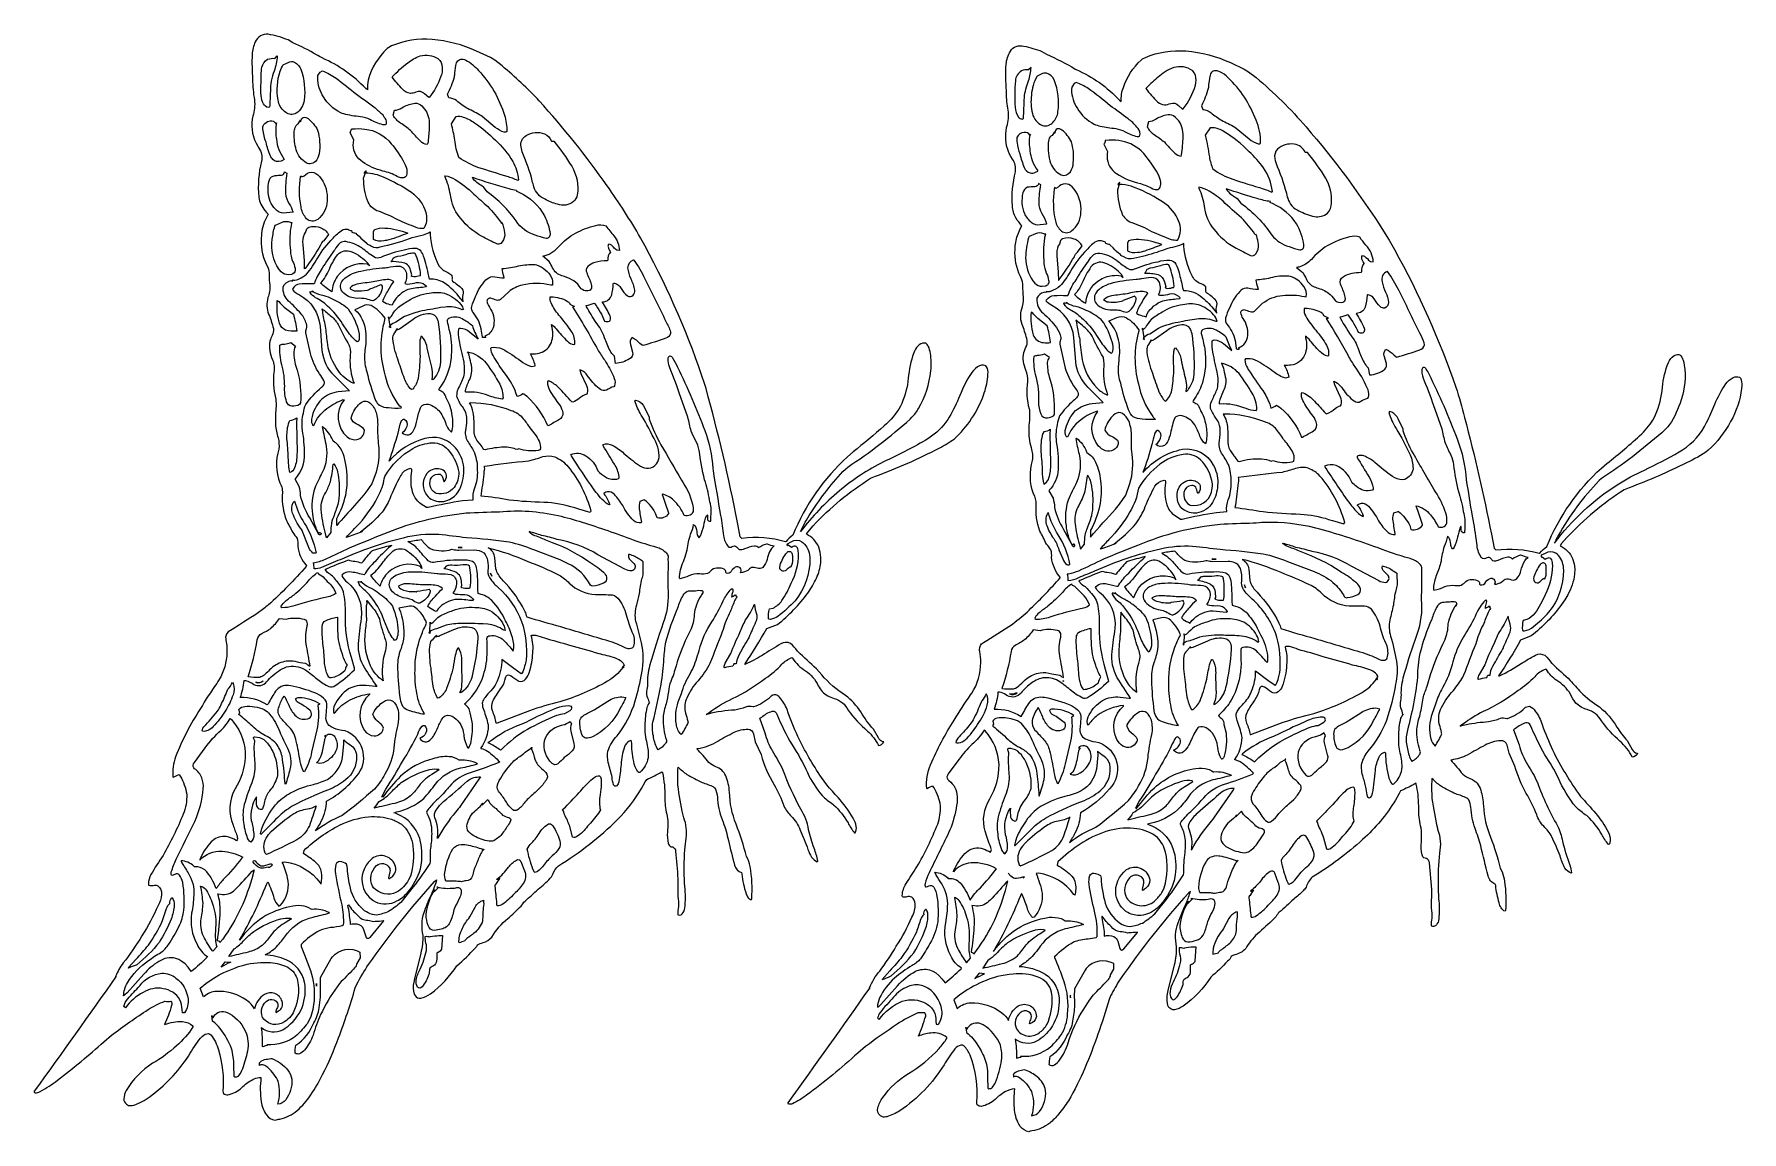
# Model space of a CAD drawing. Extents: x 0.8 to 44.8, y 1.2 to 29.5.
import ezdxf

# ---------------------------------------------------------------- set-up
doc = ezdxf.new("R2010")
doc.units = 0
doc.linetypes.add('0', pattern=[0])
doc.layers.add('1', color=7, linetype='0')

msp = doc.modelspace()

# ---------------------------------------------------------------- linework, layer by layer
at = {"layer": '1'}
for points in [[(25.378891, 20.738173, 0.132401), (25.345406, 20.929893), (25.32193, 20.954311, 0.26203), (25.109741, 20.921951, 0.105652), (24.926567, 20.726768, 0.052199), (24.620605, 20.108299, -0.044908), (24.34166, 19.565989, -0.101652), (23.852936, 19.087471), (23.762451, 19.029041, -0.024836), (22.687958, 18.476046, 0.062333), (21.548241, 17.726734, 0.056076), (20.549553, 16.679483, -0.038643), (20.806389, 17.145599, -0.05133), (21.703606, 18.29105), (21.765793, 18.343584, 0.038873), (23.370453, 19.578197), (23.419342, 19.626028, 0.088142), (23.590302, 19.854916, 0.103241), (23.909073, 20.823124, 0.058587), (23.897469, 21.269699, 0.064715), (23.840996, 21.460064, 0.093454), (23.780312, 21.532501), (23.752014, 21.540533, 0.234995), (23.57019, 21.459812, 0.109915), (23.463615, 21.284348, 0.06398), (23.325478, 20.630112, -0.070162), (23.157494, 19.982887), (23.120323, 19.908287, -0.081823), (22.704575, 19.405037, -0.013768), (21.901321, 18.731501), (21.759247, 18.610069, 0.112765), (20.351974, 16.588142, 0.098761), (20.172348, 16.419643), (20.15873, 16.415936, 0.103575), (19.037331, 16.503965), (18.990662, 16.544666), (18.958725, 16.729244), (18.924927, 16.91349, 0.018204), (18.110413, 20.366291), (18.062317, 20.523821), (18.006088, 20.696861, 0.044139), (16.422867, 24.248417, 0.024225), (15.560959, 25.592386, 0.031761), (13.810524, 27.781792, 0.032323), (12.85495, 28.68161), (12.664375, 28.828445), (12.550278, 28.901094), (12.195511, 29.066307, 0.082995), (11.048965, 29.366146, 0.123581), (10.005013, 29.199102), (9.931358, 29.159489), (9.893349, 29.129547, 0.14783), (9.402107, 28.319633, 0.073809), (9.380424, 28.066715), (9.336029, 28.098911, 0.101175), (8.216232, 28.88784, -0.018946), (8.067574, 28.97295, 0.02709), (7.456718, 29.282776), (7.335182, 29.352528, 0.052477), (6.818726, 29.500767, 0.330358), (6.489464, 29.303459, 0.098295), (6.409622, 28.979721, 0.033361), (6.420769, 28.339087, 0.044033), (6.467751, 27.807293, -0.108705), (6.425156, 27.389116), (6.416367, 27.349594), (6.409424, 27.309708, 0.170473), (6.551369, 26.613361), (6.574905, 26.576778, -0.217281), (6.647369, 26.225037, 0.086237), (6.580933, 25.299807, 0.145166), (6.737061, 24.95701), (6.777542, 24.907009), (6.81987, 24.858555), (6.793198, 24.810223), (6.768089, 24.761065, 0.107115), (6.646049, 24.303871), (6.64344, 24.252096), (6.642792, 24.20026, 0.135897), (6.808548, 23.494308, -0.115842), (6.844406, 23.298378, 0.033707), (6.862198, 23.027323, -0.117986), (6.813416, 22.709621, 0.165369), (6.833641, 22.284828, -0.03799), (6.955894, 21.910587, -0.165847), (6.921013, 21.730953, 0.018349), (6.86557, 21.591721, 0.159066), (6.934158, 21.107246, -0.141269), (6.965897, 20.786346, 0.092509), (7.013794, 20.129236), (7.019432, 20.113577), (7.027512, 19.914322, 0.040757), (7.008842, 19.441851, 0.051856), (7.077469, 19.097391, -0.100308), (7.094383, 18.807528, 0.165628), (7.12458, 17.936008, -0.157611), (7.184547, 17.627493, 0.099593), (7.290337, 16.968229, -0.005441), (7.452957, 16.655357, -0.038596), (7.565735, 16.503191, -0.104232), (7.583931, 16.300873, 0.151365), (7.809608, 15.799879), (7.804657, 15.782543, -0.027974), (6.825081, 14.785845, -0.008204), (6.572701, 14.590994, -0.003928), (5.792084, 14.092112, 0.268084), (5.727821, 13.910704), (5.730331, 13.882242, -0.196232), (5.527534, 12.811033), (5.497429, 12.764521, 0.023415), (5.074699, 12.115398, 0.049673), (4.43087, 10.874527, 0.104946), (4.365738, 10.352535), (4.375053, 10.348013, -0.058897), (4.525604, 10.413363), (4.555183, 10.374004, -0.084957), (4.722488, 9.910351, -0.102851), (4.630539, 9.390743, -0.032055), (4.113258, 8.332209, 0.020454), (3.797676, 7.83675, 0.098158), (3.733223, 7.592154), (3.737328, 7.560125, 0.129946), (3.891602, 7.56636, -0.140909), (3.979576, 7.550919, -0.258407), (4.069901, 7.324043, -0.110417), (3.982246, 7.037912, -0.045116), (3.563072, 6.257784, -0.035024), (3.083, 5.558254, 0.060438), (2.887955, 5.212648), (2.90332, 5.215954, -0.003077), (0.79052, 2.249229, 0.532888), (0.811447, 2.212948, 0.152772), (0.942345, 2.246037, 0.043921), (1.392822, 2.536819, 0.020485), (2.585274, 3.528522), (2.785591, 3.700649, -0.016366), (3.729317, 4.357685, -0.046945), (4.157951, 4.572353, 0.066427), (4.313522, 4.57206, -0.311274), (4.332748, 4.461796, -0.032685), (4.148842, 3.968571, -0.116271), (4.613686, 4.048645, -0.140637), (4.881493, 3.936211), (4.882248, 3.910034, -0.068907), (4.458672, 3.421131, -0.051811), (3.842087, 2.971073, 0.115865), (3.161438, 2.272701, 0.105913), (3.097694, 2.05175, 0.234036), (3.171295, 1.914845), (3.221817, 1.888004, 0.159649), (3.406372, 1.91164, 0.08288), (3.828636, 2.155689, 0.089771), (4.813469, 3.229176, -0.051663), (5.123993, 3.672085, -0.187924), (5.285927, 3.736507, -0.189128), (5.339981, 3.704357, -0.112751), (5.536453, 3.321545, -0.09763), (5.654205, 2.249916, 0.374385), (5.723396, 2.164856, 0.174523), (5.843193, 2.174667, 0.126031), (6.167923, 2.373711, -0.074987), (6.462341, 2.571503, -0.092114), (6.636436, 2.606888, 0.067873), (6.643288, 1.977047, 0.113925), (6.776192, 1.642365, 0.190604), (7.001373, 1.501759, -0.094637), (7.119598, 1.535576, 0.131321), (7.567162, 1.755043, 0.066277), (7.921204, 2.161232, 0.037407), (8.225441, 2.680645, 0.03061), (8.635117, 3.62537, 0.019698), (9.06636, 4.913944), (9.106979, 5.008802, -0.034588), (9.409264, 5.51586, -0.032733), (11.112633, 7.654573), (11.165489, 7.700392, -0.040915), (11.004921, 7.284426, 0.018044), (10.830528, 6.849386, 0.136056), (10.808304, 6.270279, -0.062675), (10.755501, 5.810263), (10.591301, 5.146755), (10.576073, 5.063335, 0.125736), (10.585846, 4.752785, 0.236809), (10.710808, 4.647781), (10.753281, 4.64842, 0.109613), (11.007927, 4.763742, 0.088225), (11.689278, 5.4876, 0.019285), (12.166328, 5.944223, 0.05219), (12.218361, 6.022018, -0.095184), (12.363495, 6.081633, 0.130298), (12.587997, 6.224771, -0.093296), (12.999962, 6.701654, 0.018229), (13.344673, 7.026495), (13.362221, 7.047419, -0.069171), (13.480385, 7.187262, 0.011257), (13.827972, 7.497114, 0.046874), (14.125847, 7.780039, 0.081587), (14.157684, 7.847309, -0.101564), (14.304619, 8.064703, 0.058571), (15.827698, 9.253435, 0.057146), (16.449478, 10.052656), (16.543068, 10.225708), (16.580025, 10.289536, 0.033696), (16.97094, 10.487911), (16.985909, 10.466846, -0.055301), (17.050491, 9.83235, 0.060963), (17.097961, 9.393534, -0.085719), (17.113007, 8.932917, 0.079936), (17.136391, 8.640673), (17.144096, 8.621357, 0.338661), (17.247726, 8.549839), (17.254791, 8.547955, -0.281765), (17.32457, 8.437508, -0.004393), (17.385849, 7.725433, 0.004521), (17.381836, 7.273176, -0.050113), (17.399078, 7.01169, 0.081731), (17.381569, 6.811834), (17.388443, 6.799976, 0.379475), (17.520813, 6.855972, 0.117474), (17.56176, 6.968548, 0.066509), (17.562103, 7.535215), (17.556442, 7.612738, -0.02796), (17.56472, 8.475616, -0.036847), (17.600258, 8.776487, 0.120998), (17.537506, 9.303644, -0.009539), (17.51889, 9.372601, -0.019542), (17.385368, 10.141552, -0.016976), (17.38826, 10.600407), (17.391396, 10.60825, 0.034715), (17.615211, 10.418629, 0.018297), (18.007004, 10.212511, -0.046484), (18.305359, 10.095449, -0.197429), (18.361252, 10.015127, -0.078163), (18.406036, 9.76593, 0.073146), (18.551094, 9.18474, -0.034096), (18.685791, 8.719105, 0.004177), (18.843628, 8.079096, 0.227063), (19.024185, 7.886692), (19.035553, 7.852762, 0.053381), (19.143288, 7.339823, 0.054891), (19.196526, 7.238089, 0.172211), (19.280304, 7.190804), (19.287857, 7.212025, 0.062727), (19.247986, 8.04566, 0.08479), (19.15284, 8.299828, 0.034721), (18.885162, 9.139791, -0.085498), (18.713707, 9.960619, 0.079608), (18.619186, 10.385603, 0.207354), (18.360977, 10.616802, -0.081648), (18.185608, 10.723553, 0.020036), (17.874084, 11.080786), (17.89254, 11.087538, 0.103717), (18.416222, 11.279741, -0.012335), (18.834312, 11.506346, -0.101341), (19.194954, 11.585791, -0.320413), (19.331352, 11.465776), (19.3797, 11.262897), (19.528656, 10.931257, 0.070413), (19.867645, 10.15217, -0.042091), (20.119461, 9.604853, 0.101966), (20.306473, 9.344028, -0.098607), (20.537262, 8.985262, -0.022965), (20.737923, 8.485615, 0.033396), (20.827415, 8.286062, 0.096233), (20.9767, 8.168596), (20.99144, 8.182308, 0.052577), (20.896225, 8.515436, -0.022203), (20.753937, 8.993357, 0.106253), (20.554581, 9.520271, -0.03536), (20.093002, 10.54545, 0.02826), (19.824722, 11.023327, -0.067541), (19.63623, 11.479675), (19.497429, 11.867762), (19.545776, 11.897657, -0.09553), (19.815231, 12.048893, -0.401199), (19.935143, 11.970695, 0.027087), (20.326942, 11.180655, -0.043764), (20.723351, 10.464077, 0.058628), (21.101997, 9.876297, 0.047977), (21.380379, 9.652943), (21.3992, 9.637691, -0.071514), (21.770508, 9.171209, 0.07347), (21.938026, 8.916666), (21.953903, 8.912325, 0.20898), (21.98008, 9.075672, 0.09806), (21.904106, 9.291603, 0.057287), (21.514496, 9.821505, -0.000722), (21.222786, 10.150433), (21.154884, 10.243694), (21.088608, 10.338125, -0.038261), (20.477821, 11.3958, -0.026207), (20.199097, 12.093159, 0.080253), (20.007324, 12.406137, 0.098042), (19.907425, 12.47126, 0.223337), (19.76265, 12.413515, -0.121684), (19.338165, 12.16045), (19.321983, 12.160648, 0.163406), (19.131844, 12.154823, -0.053294), (18.852547, 12.078817, 0.042062), (18.161415, 11.976208), (18.139404, 11.969555), (18.117592, 11.962479), (18.190331, 12.01251, -0.053703), (18.795914, 12.375475, 0.050772), (19.642006, 12.898024, 0.060372), (20.065491, 13.258095, -0.116784), (20.326347, 13.429945), (20.341522, 13.418354, 0.126675), (20.677292, 13.088984, -0.141781), (21.000778, 12.705971, 0.04168), (21.103516, 12.552881, 0.131021), (21.412163, 12.378979, -0.208175), (21.774055, 12.078697, 0.057248), (22.276924, 11.537586, -0.091322), (22.554527, 11.16177, 0.272016), (22.694237, 11.260595), (22.675476, 11.260923, -0.222228), (22.554626, 11.357733), (22.425491, 11.587278, -0.050523), (22.097885, 12.034977, 0.079925), (21.707336, 12.456083, -0.081347), (21.092567, 12.986856), (21.024483, 13.063435), (20.956757, 13.140331, 0.00485), (20.475815, 13.585081), (20.464714, 13.598223, 0.076302), (20.286888, 13.79538, 0.255515), (20.039726, 13.783075, 0.013304), (19.556534, 13.486248, -0.034055), (19.128502, 13.261589), (19.109978, 13.256075), (19.117813, 13.266621, 0.017528), (19.677933, 14.178978), (19.951141, 14.284395, 0.067321), (20.733208, 15.09387, 0.046938), (20.959755, 15.48077, 0.071978), (21.069519, 15.876453), (21.073639, 16.012096), (21.057076, 16.146902), (21.017639, 16.279993, 0.193197), (20.696785, 16.608633), (20.731544, 16.664888), (20.870056, 16.826063, -0.061958), (22.350433, 18.054174), (22.479408, 18.105358, 0.029235), (24.120712, 18.830667, 0.028969), (24.515526, 19.070992, 0.116663), (25.265923, 20.197624, 0.054049), (25.375084, 20.667387)], [(44.814003, 20.441082), (44.810196, 20.370296, -0.099965), (44.525757, 19.515369, -0.080076), (43.950638, 18.773903, -0.040572), (43.390549, 18.45052, -0.026578), (41.914536, 17.808266), (41.785553, 17.75708, 0.061965), (40.305161, 16.528969), (40.166649, 16.367798), (40.131889, 16.311539, -0.193187), (40.452759, 15.982891), (40.492188, 15.849804), (40.508759, 15.715), (40.504639, 15.579357, -0.099091), (40.32518, 15.045856), (40.250511, 14.919117), (40.168312, 14.79678, -0.067306), (39.386246, 13.987305), (39.113045, 13.881893, -0.018391), (38.545074, 12.958984), (38.563606, 12.964497, 0.045413), (39.127022, 13.27673, -0.007773), (39.495369, 13.49733, -0.254322), (39.735954, 13.489265, -0.06069), (39.910927, 13.287994), (39.922188, 13.275517, -0.007325), (40.391861, 12.843243, 0.004727), (40.664932, 12.537575, 0.059669), (41.142448, 12.158997, -0.095978), (41.593903, 11.639954, 0.041781), (41.860588, 11.290184), (41.989731, 11.060646, 0.222129), (42.11058, 10.963837), (42.129333, 10.963509, -0.271999), (41.989639, 10.864677, 0.101514), (41.673225, 11.275398, -0.058013), (41.198204, 11.798599, 0.208489), (40.828949, 12.088547, -0.129189), (40.538628, 12.255791, -0.062619), (40.394424, 12.491299, 0.132399), (40.042755, 12.836941, -0.105293), (39.776627, 13.121262), (39.761452, 13.132858, 0.12189), (39.476318, 12.937759, -0.061162), (39.04631, 12.578671, -0.054838), (38.144371, 12.037498, 0.045268), (37.625435, 11.715424), (37.552696, 11.66539, -0.040833), (37.713234, 11.705482, -0.033231), (38.287651, 11.781731, 0.052907), (38.589966, 11.865204, -0.142692), (38.757095, 11.863548), (38.773277, 11.86335, 0.125581), (39.212288, 12.130341, -0.194627), (39.342545, 12.174171, -0.157711), (39.487633, 12.053192, -0.085369), (39.667908, 11.703094, 0.055765), (40.275368, 10.429863, 0.026155), (40.65789, 9.85334, 0.000922), (41.047043, 9.414963, -0.052328), (41.369476, 8.936104, -0.117444), (41.418701, 8.692368, -0.104977), (41.389015, 8.615242), (41.373138, 8.619583, -0.073503), (41.205612, 8.874115, 0.071504), (40.83432, 9.340599), (40.815498, 9.355843, -0.048048), (40.537109, 9.579208, -0.07042), (40.085655, 10.321297, 0.034683), (39.739929, 10.920296, -0.025877), (39.359612, 11.699646, 0.329696), (39.250336, 11.751801, 0.095536), (38.980881, 11.600571), (38.932533, 11.570671), (39.071335, 11.182587, 0.075963), (39.291824, 10.673248, -0.034454), (39.544678, 10.209389, 0.041318), (40.063568, 9.090973, -0.081317), (40.189034, 8.696266, 0.02634), (40.380455, 8.077454, -0.034281), (40.426537, 7.885223), (40.411804, 7.871506, -0.108795), (40.255737, 7.999153, -0.037487), (40.127487, 8.318573, 0.015317), (39.916901, 8.809731, 0.074801), (39.706703, 9.081779, -0.113418), (39.526543, 9.380775, 0.04499), (39.258461, 9.930542, -0.063812), (38.96376, 10.634163), (38.814804, 10.965813), (38.766457, 11.168686, 0.383833), (38.594887, 11.2883, 0.110812), (38.193985, 11.171974, 0.006105), (37.737877, 10.918152, -0.077593), (37.327652, 10.790451), (37.309189, 10.783699, -0.019999), (37.62072, 10.42646, 0.095407), (37.828285, 10.307716, -0.23141), (38.08226, 10.013313, -0.072026), (38.15107, 9.612587, 0.082615), (38.33493, 8.802315, -0.034513), (38.587944, 8.002747), (38.636841, 7.905731, -0.061904), (38.696472, 7.665977, -0.056444), (38.722969, 6.91494), (38.715416, 6.893707, -0.26149), (38.606323, 6.982727, -0.06692), (38.558983, 7.105431, -0.046675), (38.47065, 7.555664), (38.45929, 7.5896, -0.248522), (38.272194, 7.805923, -0.003281), (38.083076, 8.579216, 0.026974), (37.935959, 9.024597, -0.066314), (37.831902, 9.571266, 0.084695), (37.774429, 9.766518, 0.10058), (37.725525, 9.807983, 0.035797), (37.442116, 9.915421, -0.018309), (37.050323, 10.121536, -0.034643), (36.8265, 10.311157), (36.823357, 10.303314, 0.028188), (36.825066, 9.796036, 0.019171), (36.966087, 9.029549), (36.972618, 9.006546, -0.143359), (37.019737, 8.387657, 0.036294), (36.985687, 7.548714, 0.030488), (37.01017, 7.099686, -0.056736), (36.992973, 6.647614, -0.170674), (36.913048, 6.512344, -0.220455), (36.823555, 6.502884), (36.816681, 6.514748, -0.081738), (36.834175, 6.714592, 0.050114), (36.816956, 6.976089), (36.819977, 7.453346), (36.759666, 8.140419, 0.307931), (36.682831, 8.252754, -0.338684), (36.579208, 8.324265), (36.571503, 8.343582, -0.091393), (36.552399, 8.677666, 0.089975), (36.521317, 9.147728, -0.056706), (36.484978, 9.610306, 0.049334), (36.421013, 10.169762), (36.406052, 10.190826, -0.03372), (36.015137, 9.992455), (35.97818, 9.928619), (35.884583, 9.755569, -0.073911), (35.0392, 8.742188, -0.048474), (33.739716, 7.767609, 0.116114), (33.579391, 7.514946, -0.101139), (33.504181, 7.418793, -0.032959), (33.263077, 7.20002, -0.008437), (32.888832, 6.864906, 0.055454), (32.797318, 6.75032), (32.77977, 6.729401), (32.758804, 6.70623, -0.016319), (32.323921, 6.307564, 0.072093), (32.023109, 5.927681, -0.154062), (31.742386, 5.768463, 0.069446), (31.653465, 5.724937, -0.087267), (31.55825, 5.602005, -0.015559), (31.12439, 5.190514, -0.091965), (30.414299, 4.446297, -0.09576), (30.188393, 4.351334), (30.14592, 4.3507, -0.334651), (30.003845, 4.525589, -0.088442), (30.011192, 4.766251), (30.026413, 4.84967), (30.190605, 5.513184, 0.062627), (30.243416, 5.97319, -0.146699), (30.280251, 6.594986, -0.017681), (30.497887, 7.116165, 0.028964), (30.600594, 7.40329), (30.547737, 7.357475, 0.034267), (28.789177, 5.137238, 0.028785), (28.542076, 4.711716), (28.501472, 4.616852, -0.027788), (27.878845, 2.848335, -0.03431), (27.451752, 2.008224, -0.031519), (27.199837, 1.657494, -0.048144), (26.970009, 1.431038, -0.131323), (26.513306, 1.231262), (26.471199, 1.219749), (26.436485, 1.204681, -0.1906), (26.211296, 1.345276), (26.172951, 1.402443, -0.110424), (26.062103, 1.819389, -0.052758), (26.071541, 2.309799, 0.138722), (25.818153, 2.233528, 0.064092), (25.564278, 2.039932, -0.138459), (25.209213, 1.861679, -0.225225), (25.104683, 1.90168, -0.18881), (25.090401, 1.966316, 0.111649), (24.916985, 3.179138, 0.091347), (24.756508, 3.424957, 0.228116), (24.6828, 3.437057, 0.182676), (24.527489, 3.340691, 0.041791), (24.248573, 2.932091, -0.102071), (23.107483, 1.74678, -0.070012), (22.772232, 1.592178, -0.104931), (22.656929, 1.590919), (22.606407, 1.61776, -0.328425), (22.541298, 1.822411, -0.111341), (22.666412, 2.086258, -0.106077), (23.332977, 2.708557, 0.074156), (24.124031, 3.355385, 0.032223), (24.317352, 3.612938), (24.316605, 3.639122, 0.207191), (23.903732, 3.750824, 0.077108), (23.583961, 3.671486, 0.033769), (23.775574, 4.189919, 0.239199), (23.748619, 4.274979, -0.066583), (23.593063, 4.275276), (23.571953, 4.269081, 0.054016), (23.036736, 3.976791, 0.014386), (22.220703, 3.403564), (22.020378, 3.231438, -0.023844), (20.704544, 2.148643, -0.038342), (20.336372, 1.929108, -0.167374), (20.233444, 1.920601, -0.364964), (20.225632, 1.952133, 0.003081), (22.338425, 4.918861), (22.323059, 4.91555, -0.077775), (22.588593, 5.350304, 0.029283), (23.015663, 5.988976, 0.044589), (23.417351, 6.740829, 0.136924), (23.505463, 7.086273, 0.196585), (23.41468, 7.25383, 0.198513), (23.291443, 7.261444, -0.107409), (23.17244, 7.263031), (23.168327, 7.295059, -0.126456), (23.268219, 7.603127, -0.011681), (23.54837, 8.035118, 0.034477), (24.082726, 9.138832, 0.093446), (24.157593, 9.613258, 0.084986), (23.990288, 10.076912), (23.960716, 10.116264, 0.058998), (23.810158, 10.050911), (23.80085, 10.055443, -0.124189), (23.900917, 10.667198, -0.045029), (24.509811, 11.818314, -0.023837), (24.932533, 12.467438), (24.962631, 12.51395, 0.146135), (25.193573, 13.306019, 0.047473), (25.165436, 13.585152), (25.162926, 13.613613), (25.161911, 13.639378, -0.30321), (25.259659, 13.816509, 0.005828), (26.007813, 14.293903), (26.071503, 14.341843, 0.038309), (26.487411, 14.700668, 0.021761), (27.239754, 15.485455), (27.244713, 15.502792, -0.156724), (27.018814, 16.015469, 0.105897), (27.000839, 16.2061, 0.038658), (26.888054, 16.358265, 0.00069), (26.716667, 16.691952, -0.103018), (26.622879, 17.389366, 0.131418), (26.55323, 17.654068, -0.161539), (26.529488, 18.510433, 0.112988), (26.502365, 18.835381, -0.087917), (26.44239, 19.342697, -0.026845), (26.462624, 19.617233), (26.454544, 19.81649), (26.448906, 19.832146, -0.100611), (26.408371, 20.547516, 0.131736), (26.355919, 20.84087, -0.149995), (26.300674, 21.294628, -0.024459), (26.376862, 21.479324, 0.163874), (26.381126, 21.657776, 0.024523), (26.258095, 22.02013, -0.18396), (26.272659, 22.480869, 0.115682), (26.287849, 22.801556, -0.020937), (26.279526, 23.067936, 0.096088), (26.213684, 23.257393, -0.131159), (26.078545, 23.955006, -0.066156), (26.137466, 24.312035, -0.039969), (26.254974, 24.561466, -0.037317), (26.096954, 24.764294, -0.118837), (26.009506, 25.07473, -0.080035), (26.087906, 25.955902, 0.200123), (26.010017, 26.27969, -0.147912), (25.835518, 26.851139, -0.093447), (25.883316, 27.169628, 0.105117), (25.88987, 27.594875, -0.039741), (25.855881, 28.041996, -0.036679), (25.847672, 28.724472, -0.109349), (25.956352, 29.064754, -0.316035), (26.302261, 29.195103, -0.046606), (26.770294, 29.055435), (26.891823, 28.985691, -0.031049), (27.627258, 28.603539), (27.651352, 28.590755, -0.101164), (28.771156, 27.801819), (28.815544, 27.769623, -0.101359), (28.869133, 28.130974, -0.130249), (29.328461, 28.832458), (29.366463, 28.8624), (29.440125, 28.902016, -0.123804), (30.48407, 29.069057, -0.083), (31.630623, 28.769218), (31.98539, 28.604008), (32.099487, 28.531357), (32.290062, 28.384521, -0.043969), (33.57946, 27.110748, -0.036991), (35.577446, 24.424461), (35.718834, 24.191456), (35.857979, 23.951324, -0.044135), (37.4412, 20.399773, -0.020185), (37.666603, 19.623634, -0.015545), (38.360031, 16.616402), (38.393829, 16.432156), (38.425766, 16.247581), (38.472435, 16.206875, -0.103581), (39.593834, 16.118843), (39.607445, 16.122555, -0.098669), (39.787079, 16.29105, -0.112703), (41.194351, 18.312973), (41.336426, 18.43441, 0.017976), (42.235657, 19.197285, 0.065442), (42.555435, 19.611198), (42.592613, 19.685799, 0.077217), (42.767273, 20.399769, -0.068365), (42.921165, 21.04192, -0.129612), (43.066437, 21.214046, -0.143168), (43.187119, 21.243446), (43.215416, 21.235413, -0.164495), (43.301903, 21.096764), (43.318657, 21.038803), (43.332573, 20.97261, -0.115678), (43.25074, 20.07526, -0.069741), (42.951515, 19.437302, -0.045996), (42.748955, 19.228024, -0.036473), (41.20089, 18.046497), (41.13871, 17.993961, 0.063247), (40.080704, 16.57729, 0.016877), (39.98465, 16.382397, -0.086492), (41.60154, 17.886166, -0.035383), (42.303444, 18.264053, 0.022343), (43.197563, 18.731953), (43.288048, 18.790379, 0.13781), (43.907318, 19.49345, 0.029315), (44.116737, 19.962513, -0.048751), (44.39949, 20.485447, -0.107018), (44.591949, 20.652821, -0.197136), (44.757042, 20.657223), (44.780518, 20.632805, -0.132416)], [(6.641487, 27.917776, -0.033409), (6.637985, 28.253876, -0.040395), (6.658752, 28.649343, -0.20125), (6.807877, 28.854881, -0.100793), (6.99044, 28.878962), (7.053825, 28.942345, -0.081959), (6.972031, 28.552029, 0.090308), (6.878014, 28.027485, -0.001331), (6.858551, 27.623249), (6.825233, 27.611185, -0.251371), (6.701782, 27.703506, -0.109669)], [(7.088585, 27.756447), (7.077766, 27.808027, -0.12796), (7.132172, 28.545544, -0.040154), (7.211143, 28.715673), (7.319138, 28.764099, -0.181432), (7.454025, 28.796089, -0.226989), (7.664108, 28.596441, -0.117597), (7.748581, 27.795467, -0.222581), (7.544327, 27.465149, -0.295501), (7.275261, 27.4851, -0.189016)], [(10.015236, 28.401194, -0.037838), (10.418678, 28.758816, -0.098292), (10.740387, 28.939821, -0.214307), (11.199409, 28.871157, -0.229656), (11.309479, 28.652245, -0.11797), (11.267082, 28.395626, -0.080278), (10.979912, 27.875187), (10.960953, 27.868721), (10.852798, 27.962069, 0.335404), (10.626076, 28.002651, -0.058752), (10.491226, 27.974178, -0.161234), (10.285027, 28.081377, -0.038166)], [(11.448326, 27.954033, 0.044658), (11.623375, 28.400848, 0.039426), (11.634163, 28.505596, -0.043017), (11.67688, 28.759363, -0.423526), (11.882545, 28.84498), (11.918015, 28.83147, -0.097308), (12.24781, 28.566116, -0.109885), (12.916473, 27.411135, -0.074908), (12.972847, 26.99263), (12.945091, 26.972086), (12.908852, 26.976112, -0.110512), (12.677353, 27.097511), (12.340874, 27.380178), (12.308426, 27.403332, 0.012951), (11.964073, 27.581802, -0.037527), (11.675591, 27.789772, 0.144496), (11.479713, 27.859924)], [(26.076591, 27.620689, 0.14239), (26.164703, 27.364594, 0.167913), (26.260338, 27.314095), (26.293655, 27.32616, 0.001826), (26.31913, 27.865166, -0.073874), (26.424294, 28.301975, 0.071635), (26.488922, 28.645252), (26.425552, 28.581867, 0.100843), (26.242989, 28.557789, 0.242888), (26.086014, 28.300751, 0.029708), (26.073097, 27.956787, 0.033396)], [(29.45034, 28.104103, 0.050631), (29.759315, 27.749355, 0.124934), (29.926331, 27.677086, 0.073461), (30.093567, 27.717556, -0.290344), (30.28791, 27.664982), (30.396057, 27.571632), (30.415016, 27.578098, 0.094328), (30.730583, 28.187553, 0.129405), (30.7285, 28.444252, 0.236669), (30.543121, 28.622448, 0.225428), (30.049667, 28.591259, 0.057495), (29.853783, 28.461723, 0.020986), (29.542381, 28.197811)], [(8.248634, 27.883076, -0.150463), (8.098412, 28.373348), (8.104599, 28.432882), (8.165802, 28.524693), (8.221573, 28.554136, -0.06804), (8.574181, 28.366177, -0.01782), (9.094749, 27.952824, -0.023524), (9.642975, 27.546923, -0.06623), (9.827766, 27.346754, -0.100964), (9.866646, 27.231991), (9.860886, 27.194622), (9.851593, 27.177383, -0.247152), (9.774353, 27.165148, -0.057885), (9.446671, 27.300549, 0.091294), (9.200928, 27.371387, -0.036161), (8.769447, 27.446163), (8.733109, 27.458525), (8.678894, 27.481565, -0.134744)], [(26.523697, 27.459358, 0.241985), (26.784309, 27.149448, 0.303734), (27.055145, 27.22892, 0.162982), (27.183685, 27.498379, 0.122843), (27.089447, 28.32233, 0.207497), (26.889122, 28.498997, 0.181416), (26.754242, 28.467007), (26.646248, 28.418587, 0.109264), (26.497597, 27.930687, 0.085376)], [(27.683746, 27.585987, 0.13475), (28.114006, 27.184479, 0.068605), (28.275642, 27.13229, 0.030011), (28.672485, 27.069736, -0.091284), (28.914215, 26.986214, 0.0559), (29.222603, 26.86475, 0.204714), (29.286697, 26.880295), (29.295998, 26.897533), (29.301758, 26.934898, 0.162332), (29.218765, 27.107857, 0.057713), (28.989403, 27.321033, 0.019602), (28.529877, 27.655735, 0.021635), (27.962234, 28.101711, 0.058322), (27.656677, 28.257042), (27.600906, 28.227604), (27.539703, 28.135792), (27.533516, 28.07626, 0.15044)], [(30.88343, 27.65694), (30.914818, 27.562836, -0.16288), (31.131416, 27.476376, 0.037512), (31.399193, 27.284714, -0.012907), (31.743538, 27.106243), (31.775978, 27.083088), (32.112457, 26.800419, 0.11051), (32.343964, 26.679024), (32.380211, 26.674995), (32.407951, 26.695541, 0.103872), (32.291351, 27.287243, 0.109144), (31.567459, 28.386189, 0.063173), (31.353134, 28.534382), (31.317657, 28.547894, 0.458362), (31.106628, 28.445427, 0.040568), (31.062103, 28.125526), (31.058487, 28.103756, -0.044639)], [(7.849747, 27.326069, -0.115759), (8.095749, 27.025398, -0.107592), (8.136566, 26.418678, -0.131771), (8.037682, 26.215595, -0.385756), (7.769783, 26.207581, -0.197597), (7.530296, 26.574532, -0.078659), (7.495567, 26.997421, -0.09048), (7.532738, 27.131062, -0.132266), (7.595116, 27.191065), (7.657219, 27.284206), (7.658485, 27.240305, -0.115723), (7.701859, 27.340069), (7.726227, 27.356632, -0.246952)], [(10.233185, 27.209394, -0.13732), (10.046883, 27.413952), (10.078613, 27.540718, 0.165903), (10.127609, 27.544865, 0.081125), (10.312164, 27.627705, -0.086349), (10.602295, 27.722984, -0.221162), (10.782822, 27.65193, -0.189856), (10.96833, 27.277264, -0.053562), (10.972389, 27.066082, -0.021934), (10.936157, 26.690758), (10.922554, 26.654419, -0.158525), (10.7444, 26.746803, -0.01332), (10.49205, 27.019653, 0.023188)], [(12.25679, 26.060324, -0.078203), (11.739418, 26.324821, -0.069381), (11.631531, 26.771791, 0.029314), (11.543686, 27.191437), (11.670387, 27.381462, -0.140459), (11.845993, 27.366463, -0.093213), (12.142632, 27.21509, -0.046402), (12.678635, 26.770061, -0.075248), (13.127548, 26.223469, -0.106259), (13.275604, 25.745634), (13.258659, 25.7281, 0.035181), (12.982117, 25.83408, -0.010238)], [(29.668289, 26.912308, -0.023183), (29.927155, 26.722565, 0.016811), (30.198105, 26.432266, 0.138498), (30.357681, 26.357327), (30.371277, 26.393669, 0.027435), (30.411385, 26.863205), (30.409073, 26.922054), (30.403435, 26.980171, 0.21984), (30.166679, 27.39613, 0.209689), (29.971603, 27.413441, 0.086493), (29.684189, 27.294682, -0.076356), (29.530853, 27.24078), (29.517601, 27.242775), (29.513725, 27.243629), (29.481979, 27.116859, 0.137286)], [(6.880394, 26.359997, -0.045515), (6.766342, 26.714188, -0.052154), (6.685188, 27.055759), (6.685005, 27.084305), (6.687279, 27.111021), (6.692299, 27.135515, -0.394466), (6.955841, 27.255205, -0.174801), (7.022087, 27.191288), (7.036484, 27.220066, 0.095363), (7.024147, 27.164467, 0.068841), (7.035301, 26.793995, 0.141407), (7.227013, 26.292114), (7.22979, 26.269482), (7.172157, 26.239885), (7.153275, 26.231426, -0.314816), (6.940758, 26.27388, -0.106516)], [(9.314774, 27.055288, -0.205367), (9.995461, 26.67688, -0.053656), (10.331062, 26.185959), (10.3564, 26.129536), (10.376648, 26.074808, -0.169518), (10.384361, 25.857147), (10.377937, 25.844212, -0.317884), (10.279022, 25.795975, -0.12702), (10.150696, 25.834061, 0.071246), (9.776794, 25.971935, -0.081426), (9.254898, 26.207064), (9.209679, 26.242474, -0.262839), (9.019485, 26.711697), (9.027962, 26.777145), (8.933945, 26.961864, 0.128901), (8.935631, 26.961792, 0.077339), (8.968567, 27.054239), (8.984665, 27.059525, -0.054388)], [(13.341011, 26.596804, -0.328681), (13.474022, 26.88611, -0.236606), (13.946762, 26.933081, -0.201703), (14.124031, 26.745293), (14.183243, 26.745293, -0.034606), (14.646095, 26.095604, -0.177019), (14.790688, 25.357548, -0.13424), (14.695763, 25.184439, -0.263148), (14.277115, 25.116165, -0.053744), (13.962807, 25.245747, -0.231622), (13.672623, 25.569103, -0.032102), (13.631317, 25.719269, 0.040164), (13.388268, 26.422848, -0.055322)], [(26.315506, 26.062904, 0.215549), (26.466354, 25.923176, 0.166516), (26.607262, 25.942791), (26.664902, 25.972389), (26.662117, 25.995018, -0.141421), (26.470413, 26.496899, -0.074542), (26.462769, 26.895763), (26.466537, 26.90958), (26.471596, 26.922974), (26.457199, 26.894203, 0.328078), (26.314461, 26.96838, 0.29638), (26.127411, 26.838421, 0.121596), (26.128845, 26.70068, 0.043456), (26.201447, 26.417099, 0.045537)], [(27.284859, 27.02898, 0.246959), (27.161331, 27.05954), (27.136971, 27.04298, 0.115849), (27.093597, 26.943214), (27.092331, 26.987114), (27.030228, 26.893978, 0.213476), (26.948242, 26.785461), (26.937775, 26.744774), (26.930679, 26.700333, 0.098447), (26.994644, 26.175053, 0.187568), (27.269516, 25.874561, 0.358176), (27.503632, 25.957394, 0.130656), (27.579582, 26.180637, 0.096149), (27.530861, 26.72831, 0.115758)], [(31.691895, 25.763233, 0.00905), (32.473686, 25.518929, -0.028143), (32.693779, 25.431007), (32.710724, 25.448547, 0.136491), (32.480225, 26.055435, 0.058469), (32.113739, 26.472973, 0.055697), (31.470192, 26.988235, 0.102086), (31.176903, 27.090218, 0.065075), (31.105492, 27.08437), (30.978798, 26.894352, -0.035304), (31.0867, 26.336731, 0.051129), (31.174522, 26.027725, 0.078194)], [(28.749893, 26.758194, 0.054428), (28.419785, 26.762436), (28.403679, 26.757153, -0.100064), (28.369461, 26.66468), (28.369049, 26.66478), (28.463081, 26.480053), (28.454597, 26.414604, 0.262827), (28.644783, 25.945381), (28.69001, 25.909973, 0.093032), (29.314896, 25.648224, -0.053638), (29.626221, 25.517097, 0.127033), (29.759125, 25.501068, 0.275445), (29.826859, 25.587921, 0.146678), (29.811745, 25.777721), (29.791504, 25.832447), (29.766167, 25.888874, 0.067092), (29.330833, 26.490406, 0.166339)], [(32.776108, 26.299713, 0.06291), (32.837708, 26.089211, -0.04405), (33.09729, 25.303646), (33.107727, 25.272015, 0.231632), (33.397926, 24.948658, 0.070657), (33.796165, 24.798389, 0.213285), (34.130875, 24.887348, 0.193006), (34.236076, 25.145279, 0.156536), (34.0812, 25.798512, 0.034588), (33.618347, 26.448204), (33.559151, 26.448208, 0.285686), (33.274712, 26.664948, 0.226731), (32.841164, 26.535683, 0.240685)], [(9.327225, 25.923561), (9.294479, 25.922421, -0.121713), (9.345581, 25.980494), (9.327942, 25.925707, -0.106407), (9.800858, 25.816154, -0.049338), (10.516548, 25.42598, -0.159271), (10.887924, 24.90506, -0.159147), (10.864273, 24.546387), (10.831413, 24.489529, -0.094349), (10.634338, 24.519455, -0.017237), (10.163719, 24.716148, 0.043315), (9.626144, 24.951946, -0.223845), (9.383484, 25.212461, -0.093559), (9.282845, 25.790281)], [(7.054749, 24.950499, -0.192048), (6.828743, 25.367184, -0.106511), (6.853188, 25.742867, -0.285612), (6.999527, 25.857512, -0.043592), (7.16732, 25.86606, 0.352039), (7.244881, 25.949249), (7.306786, 25.918295, 0.052236), (7.266891, 25.393246, 0.129016), (7.365883, 25.128292, -0.057758), (7.462097, 24.911634), (7.291237, 24.893887, -0.251424)], [(8.342918, 25.29718), (8.342384, 25.207645, -0.229611), (8.099419, 24.727507), (8.06221, 24.705536, -0.38862), (7.785698, 24.777058, -0.13434), (7.667931, 25.053749, -0.088634), (7.658669, 25.834961), (7.663513, 25.842297, -0.416734), (7.690674, 25.821884), (7.752747, 25.852924, -0.189381), (7.933372, 25.94379, -0.215836), (8.147697, 25.829742, -0.171766)], [(11.645966, 25.754028, -0.06464), (12.121437, 25.381474, 0.010731), (12.482109, 25.061352, -0.045722), (12.83548, 24.631016, 0.775483), (12.848984, 24.643745), (12.875557, 24.590576, -0.058741), (12.919128, 24.312565, -0.201429), (12.81591, 24.107594, -0.236198), (12.716866, 24.094902, -0.003519), (12.321327, 24.292175, -0.101535), (11.788429, 24.746609, -0.14021), (11.538673, 25.263172), (11.528664, 25.310852), (11.519005, 25.358871, 0.072625), (11.38092, 25.826252), (11.379707, 25.853962, -0.086392)], [(13.299042, 25.421007, -0.167113), (13.946854, 24.817289, -0.079415), (14.091591, 24.351349, -0.42092), (13.986206, 24.235657, -0.042609), (13.709297, 24.323412, -0.189778), (13.214401, 24.688646, 0.081848), (12.466835, 25.439791), (12.372406, 25.565731, -0.084877), (12.116577, 25.761436, -0.111336), (12.08918, 25.814514, 0.01815), (13.023689, 25.522011, 0.026535), (13.227791, 25.483734), (13.21772, 25.461273)], [(26.489853, 24.653408, 0.251408), (26.726334, 24.596794), (26.897202, 24.61454, 0.069404), (26.775894, 24.871548, -0.142946), (26.699692, 25.164181, -0.041335), (26.741898, 25.621197), (26.679977, 25.652161, -0.394862), (26.588814, 25.568039, 0.060894), (26.396553, 25.553848, 0.271741), (26.278351, 25.407715, 0.157247), (26.317444, 24.879066, 0.112725)], [(27.778023, 25.000092, 0.188723), (27.549042, 25.569511, 0.17169), (27.368492, 25.646698, 0.189391), (27.187859, 25.555832), (27.125786, 25.524796, 0.416692), (27.098618, 25.545208, 0.211949), (27.089478, 25.51223, 0.092837), (27.116104, 24.690346, 0.144849), (27.271652, 24.426865, 0.343816), (27.534531, 24.430416, 0.229609), (27.777496, 24.910557)], [(28.762329, 25.626476), (28.717957, 25.493191, 0.109547), (28.851234, 24.840054, 0.190743), (29.088112, 24.64518, -0.042073), (29.598831, 24.41906, 0.021357), (30.101295, 24.212254, 0.078566), (30.266533, 24.19244), (30.299385, 24.249298, 0.225752), (30.266251, 24.753315, 0.150096), (29.838608, 25.202236, 0.056927), (29.07238, 25.580822, 0.070921), (28.763046, 25.62862), (28.780693, 25.683403, 0.122126), (28.729591, 25.625332)], [(31.081078, 25.456936, 0.086412), (30.814819, 25.55687), (30.816032, 25.52916, -0.072655), (30.954117, 25.061779), (30.96376, 25.01376), (30.973793, 24.966084, 0.147397), (31.252678, 24.414719, 0.114317), (31.863525, 23.941105, 0.00321), (32.151978, 23.797813, 0.344166), (32.282043, 23.84182, 0.229819), (32.350098, 24.086979, 0.036942), (32.310669, 24.293488), (32.284096, 24.346661, -1.207792), (32.266197, 24.340801), (32.258995, 24.348595, 0.048426), (31.917229, 24.764263, -0.014292), (31.439415, 25.194492, 0.049553)], [(32.734146, 25.123917), (32.652817, 25.164185), (32.662903, 25.186649, -0.043316), (32.316002, 25.264408, -0.014952), (31.524292, 25.517426, 0.133163), (31.551682, 25.464348, 0.084853), (31.807503, 25.268639), (31.901947, 25.142704, -0.088176), (32.696236, 24.32431, 0.164384), (33.144409, 24.026321, 0.042619), (33.421303, 23.938568, 0.460601), (33.524887, 24.068668, 0.097075), (33.329872, 24.612316, 0.145229)], [(7.156029, 23.376493), (7.101494, 23.437477, -0.187974), (6.927864, 24.217945, -0.033521), (6.99157, 24.552433), (7.010147, 24.581396), (7.168121, 24.651001, -0.205156), (7.387039, 24.654543), (7.40416, 24.643753), (7.434265, 24.643753, 0.069549), (7.388069, 24.372257, 0.054245), (7.410767, 23.778217, 0.06525), (7.471245, 23.607618, -0.079566), (7.520119, 23.416595, -0.36275), (7.419876, 23.310377), (7.343307, 23.299934, -0.218619)], [(8.587959, 16.835203), (8.591362, 17.012465, 0.063181), (8.821671, 17.620594, 0.118672), (8.777977, 18.614557), (8.751114, 18.690479), (8.719505, 18.761988, 0.160702), (8.493401, 19.010666), (8.486992, 19.034966, 0.127621), (8.225121, 19.383751), (8.21579, 19.371588, 0.008377), (8.318512, 18.878206, -0.154511), (8.2173, 18.204857, 0.019146), (8.023079, 17.798037, 0.118037), (7.965591, 17.131823, 0.108881), (8.122749, 16.617035, -10.748338), (8.126205, 16.605989), (7.891708, 17.029482, -0.087146), (7.658241, 17.612656, 0.069524), (7.621132, 17.841349), (7.516464, 18.026541), (7.521881, 18.039803, 0.206111), (7.758797, 18.693783, 0.041269), (7.706261, 19.284925, -0.089412), (7.728661, 19.733856, -0.069991), (7.78907, 19.956673, -0.057905), (8.199677, 20.400841, 0.094887), (8.267944, 20.48451, 0.244508), (8.257217, 20.570959, 0.058574), (8.146812, 20.746449, -0.088756), (7.914948, 21.269341), (7.793549, 21.804441), (7.795937, 21.859314, 0.196232), (7.806755, 22.034813, 0.110482), (7.664757, 22.296936, 0.034104), (7.348129, 22.622044, -0.218237), (7.203842, 22.978752), (7.206894, 22.991667, -0.258317), (7.406868, 23.147865, -0.15364), (7.438377, 23.138334), (7.463158, 23.16506), (7.475792, 23.160009, 0.161403), (7.617493, 23.193947, 0.073654), (7.811157, 23.31237, 0.049607), (8.099907, 23.73764, -0.063642), (8.495293, 24.242182, -0.089608), (8.734512, 24.454002, -0.163617), (8.872139, 24.4711, 0.117078), (8.97345, 24.440878), (8.978752, 24.39957, 0.067633), (9.086617, 24.375628), (9.090866, 24.355635), (9.169754, 24.290461, 0.05782), (9.360809, 24.116577), (9.366318, 24.093628, -0.069205), (9.483406, 24.0327, 0.217669), (9.712692, 24.022354, 0.036036), (10.463554, 24.232204), (10.537086, 24.256199, -0.03278), (10.823112, 24.330114, 0.085059), (10.997948, 24.404699), (10.997032, 24.340553, 0.110985), (11.225533, 23.534042, 0.161217), (11.449471, 23.358259, -0.063247), (11.560692, 23.286608), (11.561287, 23.202421, 0.242138), (11.57798, 23.134426, -0.044972), (11.81488, 22.942772, -0.268414), (11.837891, 22.781988, 0.137874), (11.845695, 22.610859), (11.786781, 22.682682, 0.081727), (11.356041, 23.092087, 0.14315), (10.984985, 23.189091), (10.961708, 23.264061, 0.027804), (10.829689, 23.777454, 0.079858), (10.754219, 23.916664, 0.213238), (10.610565, 23.976896, 0.065947), (10.329254, 23.933285, 0.054962), (9.724564, 23.748381, -0.24202), (9.547531, 23.757874, -0.018725), (9.233124, 23.991051, 0.115771), (8.820656, 24.153866, 0.147999), (8.677505, 24.11924, 0.096701), (8.537323, 23.94619), (8.518341, 23.918285, 0.029099), (8.217361, 23.467787, 0.063912), (8.02565, 23.116415), (8.01783, 23.086538), (8.004349, 23.06456), (7.967896, 23.062342, 0.03603), (7.624634, 23.059116, 0.203309), (7.454094, 22.947111), (7.445999, 22.916258, 0.109227), (7.627266, 22.783245, -0.249244), (8.157646, 21.977612), (8.207382, 21.349915, 0.171829), (8.527237, 20.690395), (8.915886, 20.305241), (8.629501, 20.278708, 0.14777), (8.204399, 20.094137, 0.148143), (7.938232, 19.57555, 0.154669), (7.968254, 19.418814), (7.994522, 19.411615, -0.140788), (8.335869, 19.852386, -0.084505), (8.756676, 20.079744), (8.779922, 20.074184, 0.402412), (8.859322, 19.11824, 0.204425), (9.10537, 19.049849, 0.349246), (9.302162, 19.281389, 0.179224), (9.273651, 19.34156, 0.065312), (9.088951, 19.453962, -0.15089), (8.958763, 19.590139), (8.969124, 19.638571, -0.123813), (9.181854, 19.981239), (9.222137, 20.010618, -0.381555), (9.46669, 19.976437, -0.152441), (9.612358, 19.711485, -0.078271), (9.641754, 19.345894, 0.029382), (9.672531, 18.827436, -0.090665), (9.605537, 18.213579), (9.49649, 17.911631, -0.04558), (9.050209, 17.355337, 0.006304)], [(7.720177, 24.083115, -0.115215), (7.756538, 24.34296), (7.786186, 24.389032), (7.817139, 24.481997, -0.216405), (7.939301, 24.543364, -0.14168), (8.163658, 24.514503, -0.201183), (8.375343, 24.338251), (8.254471, 24.177078, 0.198588), (8.172829, 24.062857, -0.02832), (7.770973, 23.4589), (7.760551, 23.451065), (7.754333, 23.661293)], [(9.829819, 24.505013, -0.072552), (10.42308, 24.373447, -0.01605), (9.934143, 24.196939, -0.05079), (9.801086, 24.177738, -0.200139), (9.537445, 24.212498), (9.537445, 24.407881), (9.564911, 24.468788, -0.102476)], [(15.265152, 24.572287, -0.177679), (15.530464, 24.561779, 0.031522), (15.736008, 24.305597, -0.147525), (15.877983, 23.927361), (15.808907, 23.935261, -0.111246), (15.728142, 24.011135, 0.135343), (15.602768, 24.090757, 0.266612), (15.583305, 24.019455, 0.13257), (15.640137, 23.899132), (15.645233, 23.885891, 0.225596), (15.581696, 23.672867), (15.564087, 23.660862, 0.054757), (15.23922, 23.61594, 0.10782), (15.061546, 23.5142, 0.288493), (15.033066, 23.353916), (15.048676, 23.312878, -0.053992), (15.157326, 23.01825), (15.159325, 22.976059, -0.341223), (15.097816, 22.893454, -0.14224), (14.960419, 22.897579, -0.182781), (14.843025, 23.003399, 0.127415), (14.649841, 23.171932, 0.056027), (14.391907, 23.270657, -0.20608), (14.15596, 23.477051, -0.010502), (14.070175, 23.644009), (13.900887, 23.783089, 0.121724), (14.119865, 23.862528, 0.079243), (14.309738, 24.022984, -0.087207), (14.748695, 24.374771, -0.057662)], [(26.591141, 23.079403, 0.218672), (26.778419, 23.002846), (26.854965, 23.013287, 0.453457), (26.951332, 23.152275, 0.079506), (26.892426, 23.340443, -0.098023), (26.8321, 23.591511, -0.064659), (26.843262, 24.2467, -0.022574), (26.86937, 24.346664), (26.839264, 24.346668), (26.822151, 24.357456, 0.205198), (26.603233, 24.353909), (26.445251, 24.284309), (26.426674, 24.255344, 0.056228), (26.349861, 23.739712, 0.144804), (26.536606, 23.140388)], [(27.155281, 23.786026), (27.189438, 23.364201), (27.195641, 23.153973), (27.206078, 23.161808), (27.217926, 23.175285, 0.025611), (27.607941, 23.765766, -0.198784), (27.689575, 23.879986), (27.810448, 24.041164, 0.201161), (27.59877, 24.217411, 0.193764), (27.303368, 24.226814, 0.108409), (27.252251, 24.184898), (27.221283, 24.091942), (27.191635, 24.045872, 0.115244)], [(34.700272, 24.275196, 0.064886), (34.122841, 24.044781, 0.076296), (33.716881, 23.695099, -0.120135), (33.417099, 23.501675, -0.037689), (33.335999, 23.486), (33.50528, 23.346916, 0.013963), (33.621216, 23.125122, 0.177315), (33.854721, 22.965485, -0.076661), (34.162643, 22.829098, -0.082941), (34.309753, 22.661255, 0.153765), (34.415749, 22.593983), (34.483276, 22.588833), (34.532921, 22.596363, 0.341145), (34.594437, 22.678967), (34.592445, 22.721157, 0.053937), (34.483795, 23.015789), (34.468178, 23.056828, -0.37191), (34.533958, 23.248283, -0.124773), (34.766602, 23.339256, -0.037113), (34.999199, 23.363773), (35.0168, 23.375778, -0.225445), (35.080322, 23.588806), (35.075233, 23.602043, -0.154981), (35.015427, 23.744595, -0.174908), (35.03788, 23.793663, -0.167105), (35.193222, 23.678253, 0.074608), (35.244011, 23.638168), (35.313095, 23.630272, 0.174876), (35.122826, 24.06522, -0.035858), (34.965569, 24.264694, 0.177683)], [(9.429863, 23.527807), (9.379219, 23.572491, 0.284984), (8.604233, 23.253283, 0.138415), (8.465973, 22.860638, -0.055659), (8.173897, 23.085526), (8.208092, 23.120197, 0.075729), (8.420631, 23.491196, -0.059878), (8.615395, 23.818132, -0.324393), (8.975746, 23.892216, -0.113753), (9.3964, 23.590202, -0.07391)], [(10.49324, 23.417147, 0.320368), (10.263412, 23.618431, 0.047619), (9.985008, 23.638359, 0.034762), (9.997276, 23.644764), (10.043343, 23.728573, -0.112726), (10.167839, 23.775684, 0.0632), (10.441078, 23.84565, -0.093088), (10.578049, 23.861168), (10.603378, 23.853659, -0.081984), (10.735878, 23.361927), (10.74102, 23.304527), (10.737686, 23.269722), (10.695702, 23.264503, -0.125741), (10.535423, 23.251083), (10.517288, 23.259373), (10.510338, 23.265968), (10.526382, 23.295715)], [(28.023079, 16.538116, -0.007025), (28.667244, 17.258438, 0.022219), (28.931595, 17.61454), (29.040649, 17.916489, 0.109442), (29.093102, 18.678715, -0.029031), (29.078156, 19.187347, 0.090371), (29.009041, 19.530544, 0.13051), (28.849121, 19.721298, 0.286079), (28.657242, 19.71352), (28.616959, 19.684147, 0.123836), (28.404221, 19.34148), (28.393867, 19.293045, 0.189429), (28.580032, 19.129135, -0.067269), (28.717773, 19.034309, -0.253416), (28.732193, 18.944122, -0.461967), (28.406372, 18.76297, -0.154001), (28.231834, 18.883038, -0.365205), (28.215027, 19.777096), (28.19178, 19.78265, 0.132252), (27.584709, 19.378246, 0.077157), (27.429626, 19.114529), (27.403358, 19.121723, -0.210276), (27.386963, 19.343895, -0.129977), (27.639511, 19.797047, -0.147765), (28.064606, 19.981621), (28.35099, 20.008152), (27.962341, 20.393311, -0.171832), (27.642487, 21.052826), (27.592751, 21.680523, 0.260966), (27.021965, 22.507179, -0.092395), (26.881111, 22.619171), (26.889206, 22.650021, -0.226633), (27.082817, 22.765171, -0.029332), (27.403008, 22.765247), (27.439461, 22.767471), (27.452942, 22.789444), (27.460762, 22.819321, -0.063933), (27.652473, 23.1707, -0.027973), (27.972435, 23.649101, -0.096733), (28.112617, 23.822151, -0.213036), (28.318581, 23.845184, -0.122647), (28.735931, 23.642246, 0.031065), (29.000816, 23.45142, 0.214231), (29.159683, 23.45129), (29.187386, 23.461033, -0.055488), (29.764359, 23.636196, -0.07322), (30.065704, 23.679214, -0.268749), (30.222969, 23.569992, -0.072229), (30.304283, 23.352089, -0.017176), (30.39682, 22.966969), (30.420082, 22.892002, -0.191206), (30.901573, 22.715023, -0.059167), (31.221886, 22.385593), (31.2808, 22.31377, -0.157891), (31.279533, 22.508793, 0.265194), (31.237877, 22.659184, 0.036352), (31.013077, 22.837337, -0.242148), (30.996384, 22.905331), (30.995796, 22.989517, 0.080411), (30.828438, 23.086609, -0.163783), (30.632568, 23.28648, -0.100827), (30.432129, 24.043461), (30.433052, 24.107613, -0.113601), (30.195587, 24.02182, 0.025205), (29.730362, 23.877865, -0.02749), (29.133987, 23.72176, -0.255453), (28.880997, 23.759365, 0.053278), (28.801422, 23.796539), (28.795921, 23.819489, -0.057764), (28.604866, 23.99337), (28.525978, 24.058544), (28.521721, 24.078541, -0.067636), (28.413864, 24.102482), (28.408562, 24.143787, -0.117069), (28.307251, 24.174007, 0.211597), (28.135101, 24.136185, 0.072381), (27.930397, 23.945091, 0.070719), (27.499306, 23.3787, -0.049795), (27.235344, 23.004971, -0.0675), (26.99472, 22.871151, -0.091657), (26.910889, 22.862919), (26.898254, 22.86797), (26.873482, 22.841248, 0.258442), (26.81958, 22.846069, 0.235751), (26.641998, 22.694576), (26.638947, 22.681664, 0.227957), (26.800156, 22.307312, -0.047161), (27.145988, 21.940586, -0.11092), (27.253517, 21.681076, -0.131143), (27.231049, 21.562225), (27.228661, 21.507355), (27.350052, 20.972252, 0.10261), (27.636932, 20.371849, -0.055481), (27.707077, 20.23933, -0.248122), (27.682076, 20.154224, -0.054336), (27.577988, 20.053593, 0.050666), (27.22419, 19.65958, 0.070122), (27.163765, 19.436764, 0.099404), (27.148796, 18.938187, -0.049492), (27.191406, 18.276566, -0.173464), (26.956985, 17.74271), (26.951561, 17.729446), (27.056236, 17.544262, -0.066518), (27.095924, 17.296497, 0.082031), (27.326813, 16.732395), (27.56131, 16.308899, 10.777437), (27.557846, 16.319946, -0.108887), (27.400703, 16.834732, -0.118027), (27.458183, 17.500946, -0.016664), (27.671867, 17.949577, 0.165009), (27.735451, 18.671509, -0.016073), (27.650909, 19.074493), (27.66024, 19.086658, -0.1276), (27.922104, 18.737873), (27.928513, 18.713573, -0.160692), (28.154617, 18.464901, -0.079348), (28.279976, 17.989826, -0.078902), (28.256775, 17.323502, -0.063185), (28.026466, 16.715378)], [(29.264931, 24.20792, 0.102486), (29.000015, 24.1717), (28.972549, 24.11079), (28.972549, 23.915401, 0.200141), (29.236191, 23.88065, 0.076295), (29.43364, 23.919449, 0.007091), (29.858185, 24.076359, 0.072549)], [(9.897575, 23.488176, -0.04414), (10.189476, 23.523529, -0.370032), (10.383591, 23.330074, -0.164645), (10.34201, 23.075203), (10.374603, 23.064079), (10.414352, 23.060406, 0.060094), (10.646622, 23.098343, -0.226553), (10.861389, 23.039341), (10.899422, 23.004955), (10.892265, 22.986855), (10.79937, 22.972366, 0.055451), (10.42495, 22.917248, 0.157277), (10.049843, 22.589626), (10.036682, 22.560417), (10.02758, 22.531902), (10.018921, 22.515141), (9.97084, 22.528751, -0.111229), (9.783676, 22.598841), (9.775352, 22.610271, -0.072351), (9.917542, 22.896204, -0.059215), (10.05954, 23.119114), (10.044731, 23.137409, 0.156596), (9.889549, 23.17543, 0.0443), (9.530045, 23.113903, 0.015763), (9.107941, 23.05629, 0.134797), (8.935768, 22.963623), (8.934502, 22.940788, 0.189022), (9.081047, 22.885277, 0.082062), (9.37912, 22.906507, 0.266089), (9.432884, 22.931862, 0.018008), (9.724411, 23.044872, -0.305556), (9.761177, 22.955658, -0.189282), (9.558815, 22.640675, -0.116629), (9.516327, 22.630611, -0.045325), (9.345947, 22.680464, 0.046659), (9.113007, 22.691334, -0.158929), (8.77742, 22.813335), (8.741615, 22.850983, -0.33726), (8.723831, 23.123596), (8.759155, 23.170937), (8.806976, 23.217144, -0.117687), (9.209145, 23.39362, -0.04439), (9.841843, 23.480066), (9.86882, 23.483669)], [(12.900085, 23.262463, -0.066328), (12.853897, 23.460926, 0.047653), (13.276398, 23.527046, -0.069624), (13.70488, 23.561525), (13.743088, 23.555283, -0.197306), (14.125069, 23.230307, -0.152204), (14.150436, 23.029753), (14.107666, 23.034138, 0.109487), (13.372894, 23.035172, 0.101323), (13.022339, 22.861645), (12.812111, 22.661263, -0.255133), (12.710983, 22.645636, -0.039952), (12.565735, 22.696661, 0.452472), (12.460609, 22.617369, 0.097783), (12.556213, 22.413252, -0.211366), (12.620819, 21.931047, -0.223506), (12.403244, 21.714279), (12.43277, 21.684738, -0.133422), (12.347908, 21.68642), (12.34333, 21.698875), (12.324432, 21.841141, 0.134398), (12.130363, 22.290676), (12.113014, 22.315786, -0.235275), (12.069054, 22.483442, -0.035726), (12.169312, 22.73563, -0.101982), (12.434929, 23.165268), (12.46759, 23.193901, -0.232373), (12.66787, 23.248432, 0.053827), (12.908447, 23.216749)], [(16.533417, 23.197746, -0.003518), (17.076706, 22.092588, -0.064372), (17.194183, 21.826569, -0.334981), (17.113541, 21.67984), (17.077637, 21.661827, -0.013364), (16.485168, 21.475365), (16.46595, 21.481548), (16.40551, 21.531403, 0.089677), (16.215691, 21.672379), (16.196594, 21.67321, 0.236619), (16.158684, 21.50396), (16.215248, 21.306808, -0.369225), (16.133385, 21.131725, -0.125005), (15.77935, 21.013851), (15.747314, 21.200087, -0.09994), (15.637146, 21.344839, -0.046012), (15.495522, 21.677862, 0.075455), (15.2705, 22.080902, -0.028936), (15.03241, 22.472992), (15.018761, 22.506088, 0.063281), (15.223274, 22.566566), (15.237717, 22.556946, -0.058201), (15.496078, 22.105247, 0.183221), (15.618492, 22.101952), (15.637932, 22.11944, 0.220985), (15.630852, 22.249874, 0.047339), (15.438454, 22.588037), (15.444084, 22.600456, 0.335397), (15.677399, 22.782579, 0.057729), (15.718384, 23.06699), (15.727005, 23.079618), (15.749405, 23.079832, -0.229604), (15.919716, 22.947853, 0.092536), (16.084236, 22.754986, 0.384514), (16.22834, 22.77615, 0.221665), (16.270828, 22.898846, 0.089718), (16.176468, 23.189148, -0.081455), (16.096848, 23.481226, -0.312454), (16.238594, 23.681576), (16.248871, 23.676807, -0.042144)], [(28.864967, 23.230717, 0.130579), (28.780304, 23.349579, 0.102753), (28.388115, 23.602482, 0.330958), (28.03476, 23.502155, 0.063465), (27.810707, 23.091244, -0.05798), (27.643211, 22.823105), (27.609009, 22.788433, 0.055656), (27.901077, 22.563549, -0.363257), (28.584114, 23.278797, -0.074003), (28.814331, 23.275402)], [(29.928345, 23.12006), (29.961487, 22.998623), (29.945442, 22.968876), (29.952393, 22.96228), (29.970528, 22.953991, 0.125801), (30.130814, 22.967419), (30.172791, 22.972633), (30.176132, 23.007442, 0.076961), (30.06041, 23.510944), (30.038498, 23.556572), (30.013161, 23.564079, 0.130722), (29.824585, 23.528385, -0.029273), (29.559258, 23.469181, 0.07499), (29.478455, 23.431484), (29.432381, 23.347679, -0.044393), (29.415833, 23.339527, -0.075037), (29.766968, 23.305019, -0.248013)], [(35.968513, 22.900658, 0.042153), (35.683975, 23.379723), (35.673698, 23.384483, 0.396666), (35.540459, 23.117355, 0.0706), (35.632027, 22.849346, -0.088686), (35.706741, 22.585026, -0.309329), (35.607941, 22.442448, -0.24953), (35.495201, 22.476685, -0.085362), (35.336624, 22.683434, 0.18437), (35.184525, 22.782742), (35.162102, 22.782532), (35.153488, 22.769901, -0.064991), (35.105644, 22.463867, -0.309811), (34.879196, 22.303371), (34.873558, 22.290947, -0.054932), (35.078453, 21.921551, -0.164584), (35.073051, 21.82235), (35.053612, 21.804859), (35.023338, 21.795685), (34.981056, 21.795952), (34.931198, 21.808159, 0.05821), (34.672791, 22.25985), (34.658363, 22.269474, -0.063309), (34.453865, 22.208992), (34.467514, 22.1759, 0.034864), (34.788277, 21.664867, -0.068323), (34.969124, 21.272484, 0.054335), (35.120384, 20.969303, 0.047546), (35.182419, 20.902996), (35.21447, 20.716763, 0.146971), (35.612694, 20.867043, 0.275539), (35.650352, 21.009716), (35.593796, 21.206875, -0.236598), (35.631706, 21.376125), (35.650803, 21.375294, -0.089648), (35.840607, 21.234306), (35.901054, 21.184456), (35.920273, 21.178272, 0.01337), (36.512741, 21.364738), (36.548645, 21.382751, 0.368067), (36.625992, 21.545471, 0.054035), (36.511803, 21.795506, 0.003663)], [(29.332695, 23.191086, -0.039166), (29.197159, 23.178329, 0.048523), (28.527725, 23.066887, 0.088692), (28.242088, 22.920055), (28.194267, 22.873848), (28.158936, 22.826508, 0.33726), (28.17672, 22.553894), (28.212524, 22.516243, 0.190801), (28.631233, 22.394886, -0.034754), (28.781059, 22.383373, 0.045335), (28.951439, 22.333519, 0.195801), (29.017754, 22.360565, 0.17986), (29.197922, 22.671249, 0.26533), (29.159515, 22.747784), (29.143692, 22.739346, -0.011711), (28.867989, 22.634769, -0.266348), (28.814224, 22.609417, -0.102209), (28.454453, 22.597191, -0.12289), (28.369614, 22.643703), (28.37088, 22.666538, -0.154381), (28.570816, 22.764465, -0.013129), (28.965157, 22.816814, -0.049913), (29.347832, 22.878948, -0.134029), (29.479843, 22.840321), (29.494652, 22.822029, 0.059233), (29.352646, 22.599113, 0.072353), (29.210464, 22.313187), (29.218781, 22.30175, 0.11121), (29.40596, 22.231663), (29.454041, 22.218052), (29.462692, 22.234814), (29.471786, 22.263329), (29.484955, 22.292538, -0.171678), (29.889809, 22.629738, -0.045169), (30.234474, 22.675274), (30.327377, 22.689762), (30.334518, 22.707863), (30.296494, 22.742252, 0.250083), (30.05928, 22.796181, -0.060745), (29.849472, 22.763313), (29.809723, 22.766991), (29.777122, 22.778114, 0.218536), (29.797394, 23.108173, 0.325275), (29.584732, 23.225296, 0.033267)], [(32.335182, 22.96537), (32.343544, 22.919659, -0.049226), (32.081703, 22.954445, 0.208408), (31.902695, 22.896812), (31.870041, 22.868176, 0.102054), (31.604424, 22.438541, 0.03564), (31.504158, 22.186356, 0.235199), (31.548111, 22.018692), (31.56546, 21.99358, -0.134398), (31.759544, 21.544052), (31.778442, 21.401791), (31.78302, 21.389332, 0.133418), (31.867889, 21.387653), (31.838356, 21.417187, 0.301931), (32.07695, 21.737209, 0.187662), (31.954918, 22.17329, -0.072467), (31.895721, 22.320282, -0.549168), (32.026123, 22.39011, 0.065468), (32.177231, 22.34214, 0.174622), (32.247215, 22.364174), (32.457428, 22.564552, -0.146651), (32.972702, 22.765911, -0.084695), (33.54277, 22.737053), (33.585548, 22.732662, 0.210745), (33.520599, 22.999046, 0.1687), (33.178192, 23.258198), (33.139984, 23.264439, 0.078354), (32.659111, 23.217316, -0.04193), (32.289009, 23.163834, 0.066324)], [(7.112747, 22.048847, -0.095774), (7.056343, 22.633232), (7.097786, 22.610241, 0.051691), (7.23188, 22.46629), (7.470879, 22.283291, -0.039238), (7.558495, 21.848661, -0.118495), (7.271652, 21.873489, -0.217552)], [(8.863045, 21.849291), (8.74054, 22.032314, 0.078294), (8.351898, 22.490496, 0.084673), (8.044846, 22.708942, -0.110984), (7.900261, 22.838625), (7.893188, 22.858088), (7.895889, 22.863552, -0.095074), (7.966743, 22.858276), (7.966454, 22.888649, 0.12843), (7.997353, 22.855047, 0.075055), (8.255463, 22.764376, -0.061352), (8.473892, 22.679218, -0.068083), (8.859001, 22.446041), (8.883926, 22.418186, -0.09436), (9.161346, 21.808811, -0.090353), (9.163681, 21.630981), (9.146767, 21.590698), (9.118004, 21.568111, -0.072812)], [(9.053902, 22.398874, -0.196736), (9.331474, 21.833069, -0.056751), (9.317734, 21.349827), (9.307297, 21.215178, 0.098771), (9.365242, 20.798485, 0.033913), (9.590843, 20.061098, 0.107261), (9.689507, 19.934338, 0.123186), (9.922546, 19.875181, 0.04907), (10.251038, 19.867699), (10.258064, 19.876083, -0.077866), (10.118935, 20.05114, -0.095711), (9.823242, 20.786449, -0.138171), (9.831947, 22.139019), (9.834167, 22.176605, 0.134158), (9.476662, 22.503201, 0.215285), (9.26265, 22.493145)], [(11.383904, 22.466827), (11.268028, 22.451431, 0.009916), (10.722977, 22.352097, 0.045573), (10.33844, 22.220621), (10.11586, 22.077404, 0.116685), (9.965622, 21.988064), (9.976219, 21.927555), (9.948814, 21.952759, -0.173321), (9.963799, 21.986137), (9.929375, 22.182076, -0.358494), (9.925209, 22.216225, -0.16178), (9.928413, 22.187016, 0.303655), (9.940239, 22.178066, 0.139531), (10.03759, 22.294941, -0.050834), (10.151878, 22.440884, -0.045291), (10.434814, 22.628895, -0.117599), (10.970802, 22.824726, -0.106305), (11.367661, 22.822998, -0.144209), (11.79055, 22.531254, -0.102895), (11.854424, 22.402134), (11.821243, 22.398922, 0.135372)], [(14.667938, 22.472467, -0.016204), (15.320908, 21.361057, 0.014191), (15.497276, 21.094692, -0.036463), (15.722435, 20.683708), (15.742752, 20.627043, -0.163181), (15.754196, 20.439932), (15.736816, 20.413876, 0.083615), (15.540993, 20.326521, -0.289897), (15.385162, 20.34358), (15.355354, 20.364958, -0.077956), (15.058533, 20.696735, 0.149724), (14.882584, 20.842171), (14.858902, 20.85062), (14.884781, 20.756142), (15.03167, 20.443129, -0.169781), (15.049583, 20.245588), (15.034683, 20.221914, 0.119446), (14.840858, 20.108568, -0.072818), (14.674309, 20.011534), (14.650932, 20.021717, 0.018017), (14.306847, 20.395475, 0.077911), (14.074104, 20.552702), (14.040771, 20.562397), (14.026413, 20.538561, 0.160789), (14.082977, 20.310511, 0.034125), (14.333801, 19.946648, -0.099592), (14.419304, 19.739691, -0.301825), (14.319061, 19.559954, 0.014853), (14.057495, 19.411991), (14.029068, 19.406225, 0.115534), (13.498695, 20.157661), (13.455826, 20.190983), (13.412254, 20.221294), (13.386826, 20.232054, -0.095272), (13.238274, 20.158745), (13.209152, 20.258343, 0.070577), (12.962868, 20.702103), (12.883713, 20.813656, -0.019705), (12.617905, 21.218697, -0.111916), (12.564064, 21.403784), (12.58107, 21.426338), (12.637161, 21.433735, -0.128775), (12.923775, 21.354088, -0.024568), (13.390266, 21.037508, 0.067848), (13.614525, 20.932621), (13.703796, 20.955339), (13.702896, 20.968103, 0.071364), (13.584465, 21.262127, 0.147961), (13.929474, 21.326996, 0.228421), (14.147644, 21.652718, 0.115565), (14.134361, 21.9709), (14.127983, 22.015877, -0.059151), (14.248894, 21.90527, 0.026603), (14.535278, 21.584373, 0.115029), (14.703369, 21.498053), (14.7257, 21.514097, 0.177015), (14.642517, 21.836397, 0.030577), (14.315033, 22.261818, -0.054998), (14.11412, 22.573792, -0.120707), (14.095558, 22.728456), (14.114655, 22.730968, -0.11629), (14.533569, 22.621346), (14.556938, 22.605537, -0.228292), (14.600273, 22.542191), (14.72142, 22.481651, 0.117316)], [(28.298141, 21.5522, 0.072841), (28.553101, 21.271023), (28.581871, 21.29361), (28.598785, 21.333893, 0.120647), (28.581528, 21.569389, 0.085683), (28.319046, 22.121101), (28.294106, 22.148952, 0.06808), (27.908989, 22.38213, 0.07369), (27.644745, 22.47776, -0.076033), (27.42318, 22.564796, -0.096452), (27.401566, 22.591557), (27.401848, 22.561176, 0.095074), (27.330994, 22.566463), (27.328293, 22.560997), (27.335373, 22.541534, 0.126966), (27.504776, 22.398975, -0.079679), (27.78701, 22.193405, -0.07829), (28.175636, 21.735226)], [(30.819016, 22.169739, -0.135362), (31.256363, 22.10183), (31.289536, 22.105042, 0.129032), (31.197556, 22.267235, 0.132052), (30.802773, 22.525909, 0.106297), (30.405907, 22.527637, 0.117592), (29.869919, 22.331799, 0.045298), (29.58699, 22.143795, 0.062284), (29.437233, 21.939957, -0.093353), (29.375343, 21.880974, -0.528396), (29.364265, 21.905041, 0.114464), (29.360313, 21.919136, 0.358474), (29.364479, 21.884983), (29.398903, 21.689045, 0.173989), (29.383926, 21.655666), (29.411324, 21.63047), (29.400726, 21.690971, -0.116648), (29.550964, 21.780312), (29.773544, 21.923531, -0.068426), (30.357727, 22.093983, -0.020453)], [(8.231422, 22.344385), (8.21106, 22.423786, -0.00245), (8.452614, 22.227253, -0.069823), (8.629234, 22.017691, 0.026567), (8.911797, 21.479488), (8.921761, 21.452988, -0.093726), (8.931572, 21.162567, 0.101386), (9.034576, 20.503746), (9.010323, 20.50148, -0.136646), (8.625999, 20.829674, -0.122992), (8.356224, 21.505316, -0.02007), (8.311752, 21.924606, -0.013437), (8.229134, 22.314835), (8.229248, 22.33157)], [(12.139778, 17.795033, 0.126192), (12.100777, 17.492004), (11.834061, 17.471046, 0.02227), (10.948341, 17.296528), (10.905434, 17.296278), (10.766113, 17.388197, -0.208162), (10.529594, 17.759867, -0.095529), (10.524612, 18.237057), (10.524925, 18.255724, 0.642906), (10.464996, 18.297014, 0.214678), (10.235123, 18.119972, 0.031703), (9.956841, 17.519468, -0.054472), (9.756424, 17.177582, -0.046003), (9.204124, 16.66333, 0.057379), (9.241447, 16.680632, -2.650518), (9.246292, 16.68034), (9.216759, 16.664404, -0.021668), (8.834419, 16.528587, -0.007033), (9.172554, 16.889927, 0.070941), (9.694641, 17.658474, 0.068696), (9.825859, 18.098385, -0.12819), (10.554924, 18.824791, -0.108316), (11.054451, 18.969656, -0.244544), (11.498306, 18.743919, -0.129901), (11.733215, 18.209927, -0.170309), (11.615952, 17.818293, -0.289722), (11.158417, 17.661083), (11.128128, 17.674078, -0.421013), (11.037117, 18.082329, -0.311354), (11.254395, 18.155277, -0.235168), (11.314674, 18.084932, -0.048592), (11.346054, 17.978611), (11.351822, 17.9685), (11.3592, 17.962164, 0.168993), (11.41996, 18.126497, 0.267497), (11.333, 18.258715, 0.272628), (11.01049, 18.255209, 0.186691), (10.849014, 18.061338, 0.288203), (10.943794, 17.5751), (10.980614, 17.543385, 0.193975), (11.353981, 17.45849, 0.260674), (11.791168, 17.843365, 0.131361), (11.858086, 18.398779, 0.144232), (11.603386, 18.890444, 0.270399), (10.861053, 19.076078, 0.152962), (9.940041, 18.496998, 0.01533), (10.172852, 19.21801, -0.037293), (10.251083, 19.52087, -0.164076), (10.309174, 19.578663), (10.323921, 19.578247, -0.392837), (10.393593, 19.385435, -0.165791), (10.272133, 19.221046, 0.232981), (10.444931, 19.175507, 0.222565), (10.568024, 19.285109, 0.088739), (10.662468, 19.569695, -0.022954), (10.744576, 19.869471), (10.764877, 19.907402), (10.788261, 19.932787, -0.241724), (11.003601, 19.944916, -0.150931), (11.275749, 19.731485, -0.045979), (11.419434, 19.409781, 0.122722), (11.550148, 19.238693), (11.569405, 19.292686, 0.090181), (11.567062, 19.673136, 0.110204), (11.416542, 20.111042), (11.41275, 20.120455, 0.148004), (11.332596, 20.266232, -0.05204), (11.22554, 20.331268), (11.241295, 20.363552, 0.135795), (11.544495, 21.165894), (11.550613, 21.231054, 0.085716), (11.490898, 21.88623, 0.004631), (11.441414, 22.095724, -0.401197), (11.505516, 22.191532, -0.230622), (11.86142, 22.148603, -0.050967), (12.085457, 21.988916, 0.043472), (12.234138, 21.642864), (12.01387, 21.820919, 0.170253), (11.779358, 21.917377), (11.74939, 21.913727), (11.724213, 21.893795, 0.061308), (11.73597, 21.629101, 0.004705), (11.86161, 21.048042, -0.094839), (11.858109, 20.665722, -0.033372), (11.712082, 20.345257, 0.10409), (11.680824, 20.173227), (11.685555, 20.149723, 0.078157), (11.845551, 19.867023, -0.174189), (11.933739, 19.537512, -0.04186), (11.905312, 19.28603, 0.184289), (11.983551, 18.971586, -0.033121), (12.143463, 18.706411, -0.087525), (12.213348, 18.256908, -0.102067)], [(11.056007, 20.798504), (11.037224, 20.916843, -0.013307), (10.90995, 21.474495, 0.13384), (10.779076, 21.711216), (10.758003, 21.707069, 0.088681), (10.730247, 21.509346, 0.022219), (10.737419, 21.192749, -0.030764), (10.687088, 20.631954, -0.136964), (10.548035, 20.353775), (10.512756, 20.339273, -0.098038), (10.336922, 20.61764, -0.016072), (10.1856, 21.062908, -0.055468), (10.040825, 21.591345), (10.037582, 21.646698, -0.207292), (10.083458, 21.801022), (10.134834, 21.884611, -0.346211), (10.154778, 21.918594, -0.071118), (10.136765, 21.886513, 0.122966), (10.236534, 21.927233), (10.556244, 22.151791, -0.175098), (11.000809, 22.302868, -0.303932), (11.181442, 22.154911), (11.194473, 22.116833), (11.205284, 22.074314, -0.046242), (11.261665, 21.042995, -0.153873), (11.093758, 20.618668, -0.11635), (11.047653, 20.587112), (11.046593, 20.606304, 0.081851)], [(26.547852, 21.751755, 0.312977), (26.812798, 21.550716, 0.067562), (26.993599, 21.551575), (26.993553, 21.567017, 0.032497), (26.905991, 21.986198), (26.666985, 22.169197, -0.051766), (26.532898, 22.313148), (26.491447, 22.33614, 0.09577)], [(27.666534, 22.047291, 0.106118), (27.665962, 21.997543, 0.007485), (27.746872, 21.627506, 0.025152), (27.807709, 21.104065, 0.139207), (28.191704, 20.377953, 0.083598), (28.445442, 20.204388), (28.469688, 20.20665, -0.101372), (28.366676, 20.865482, 0.093717), (28.356873, 21.155899), (28.346893, 21.1824, -0.026555), (28.064339, 21.7206, 0.093187), (27.816742, 21.988098, 0.003343), (27.646172, 22.12669)], [(28.502174, 22.105106), (28.503937, 22.108627), (28.697754, 22.19606, -0.262382), (28.947685, 22.186691, -0.122855), (29.269287, 21.879513), (29.267067, 21.841923, 0.138183), (29.258347, 20.489361, 0.111238), (29.626015, 19.650047, 0.036845), (29.693169, 19.578995), (29.68615, 19.57061, -0.049076), (29.357658, 19.578094, -0.123182), (29.124611, 19.637249, -0.143479), (29.006134, 19.81414, -0.030107), (28.800346, 20.501396, -0.098797), (28.742409, 20.918095), (28.757385, 21.097691), (28.764809, 21.155827, 0.097266), (28.730232, 21.686165, 0.107888)], [(34.103043, 22.175373, -0.117354), (34.156525, 22.184563), (34.035385, 22.245098, 0.228092), (33.99205, 22.308449), (33.968674, 22.324257, 0.116287), (33.549744, 22.43388), (33.530655, 22.431362, 0.161536), (33.571518, 22.229309, 0.055298), (33.832901, 21.867329, -0.035937), (34.108429, 21.487221, -0.146655), (34.16082, 21.217003), (34.138474, 21.200962, -0.148308), (33.931267, 21.32513, -0.011979), (33.656281, 21.638458, 0.044274), (33.563103, 21.718788), (33.569473, 21.673809, -0.168215), (33.542961, 21.224979, -0.257046), (33.191811, 20.971016, -0.063875), (33.019577, 20.965034, -0.081302), (33.138901, 20.658245), (33.049622, 20.635525, -0.090529), (32.757927, 20.788368, 0.029977), (32.329544, 21.072975, 0.11431), (32.072281, 21.136646), (32.016197, 21.12925), (31.999176, 21.106693, 0.128019), (32.06723, 20.897758), (32.090012, 20.857174, 0.012606), (32.463364, 20.312683, -0.054853), (32.644264, 19.961254), (32.673378, 19.861656, 0.095373), (32.821915, 19.934963), (32.847359, 19.924202), (32.89093, 19.89389), (32.9338, 19.860569, -0.115671), (33.46418, 19.109135), (33.492607, 19.114902, -0.013127), (33.771271, 19.272865, 0.368617), (33.838478, 19.504967, 0.099557), (33.730103, 19.700916, -0.040951), (33.493065, 20.060219, -0.124606), (33.461517, 20.241478), (33.475876, 20.265308), (33.509209, 20.255611, -0.100307), (33.798409, 20.040943, -0.014244), (34.086029, 19.724632), (34.109406, 19.714447, 0.089856), (34.330116, 19.855801, -0.086532), (34.46978, 19.924828), (34.484688, 19.948502, 0.169785), (34.466774, 20.146038), (34.319885, 20.459053), (34.294006, 20.553532, -0.160294), (34.474449, 20.42326), (34.493645, 20.399647), (34.528191, 20.350544, 0.081192), (34.820267, 20.04649, 0.322725), (34.992218, 20.038322, -0.0829), (35.171928, 20.116779), (35.189301, 20.142838, 0.163177), (35.177856, 20.329952), (35.157539, 20.38662, 0.048637), (34.844315, 20.926762, -0.032104), (34.667168, 21.225296, 0.013899)], [(31.57489, 17.49794, 0.102083), (31.648453, 17.95982, 0.087527), (31.578568, 18.409321, 0.032513), (31.402275, 18.699764, -0.184286), (31.345024, 19.0187, 0.061942), (31.366982, 19.352001, 0.127922), (31.260727, 19.597183, -0.073225), (31.120667, 19.852634), (31.115944, 19.876141, -0.139191), (31.17305, 20.100819, 0.03459), (31.293221, 20.368633, 0.105504), (31.288185, 20.792828, -0.010228), (31.164619, 21.375805, -0.050997), (31.159309, 21.596706), (31.184494, 21.616638), (31.214462, 21.620289, -0.170301), (31.448975, 21.52383), (31.66925, 21.345772, -0.043455), (31.520561, 21.691826, 0.07082), (31.221733, 21.889183, 0.19718), (30.913864, 21.884048, 0.338174), (30.879448, 21.786671, -0.00871), (30.969109, 21.390835, -0.115734), (30.898621, 20.490822, -0.072364), (30.676384, 20.06646), (30.660637, 20.034176, 0.051899), (30.767693, 19.969139, -0.148064), (30.84787, 19.823364, 0.062542), (30.878571, 19.765427, -0.099785), (31.002167, 19.376045, -0.090142), (31.004509, 18.995598), (30.985252, 18.941605, -0.140472), (30.843216, 19.141613, 0.046405), (30.710861, 19.434391, 0.178657), (30.385139, 19.66415, 0.181193), (30.223373, 19.635693), (30.199997, 19.61031), (30.179695, 19.57238, 0.027169), (30.072624, 19.160374, -0.083438), (29.973259, 18.940472, -0.360316), (29.759979, 18.890984, -0.073961), (29.707245, 18.923958, 0.229633), (29.840332, 19.156311, 0.265691), (29.759041, 19.281155), (29.744286, 19.281574, 0.231649), (29.675323, 19.192337, 0.030133), (29.607956, 18.920921, -0.015342), (29.375153, 18.199913, -0.168314), (30.394127, 18.800495, -0.322773), (31.187057, 18.393047), (31.207565, 18.353592, -0.144631), (31.300842, 17.866512, -0.109233), (31.170341, 17.430683, -0.220194), (30.755394, 17.155216, -0.170803), (30.415726, 17.246296), (30.378914, 17.278011, -0.380273), (30.360748, 17.892048, -0.29549), (30.724602, 17.983864), (30.746849, 17.973721, -0.205353), (30.848534, 17.86549), (30.852806, 17.847633, -0.194012), (30.807076, 17.681843), (30.794304, 17.665073), (30.786926, 17.67141), (30.781158, 17.681522, 0.064833), (30.73481, 17.821682, 0.279063), (30.631836, 17.865944, 0.371594), (30.431496, 17.687939, 0.317807), (30.56324, 17.376991), (30.593529, 17.363995, 0.407307), (31.138733, 17.693253, 0.083072), (31.168327, 17.912842, 0.15781), (30.855614, 18.532772, 0.231275), (30.407433, 18.66518, 0.130198), (29.813057, 18.41304, 0.100191), (29.260963, 17.801296, -0.096831), (29.038795, 17.186901, -0.066189), (28.495079, 16.474384, 0.008515), (28.270874, 16.231915, 0.020853), (28.648857, 16.366047), (28.681404, 16.383251, 2.64293), (28.676559, 16.383541), (28.633324, 16.361919, 0.047353), (29.191528, 16.880493, 0.070074), (29.435104, 17.327282, -0.031453), (29.683922, 17.84647, -0.194232), (29.900101, 17.99992, -0.643128), (29.96003, 17.958633), (29.959724, 17.939964, 0.114791), (29.987442, 17.369507, 0.161882), (30.201225, 17.09111), (30.340546, 16.999187), (30.383446, 16.999435, -0.022276), (31.269173, 17.173958), (31.535881, 17.194916, -0.126218)], [(30.491112, 20.501408, -0.081892), (30.481705, 20.309212), (30.482765, 20.29002, 0.172234), (30.552437, 20.352169, 0.153837), (30.698547, 20.784485, 0.044011), (30.640396, 21.777225), (30.629585, 21.819744), (30.616554, 21.857822, 0.375754), (30.377136, 22.005077, 0.151469), (29.991348, 21.854698), (29.671638, 21.630138, -0.123067), (29.571869, 21.58942, 0.071162), (29.589882, 21.621506, 0.346219), (29.569939, 21.587521), (29.518562, 21.503929, 0.207352), (29.472694, 21.349609), (29.475929, 21.294254, 0.055469), (29.62072, 20.765816, 0.019725), (29.787865, 20.28228, 0.085752), (29.947868, 20.042183), (29.983139, 20.056686, 0.152344), (30.127808, 20.369392, 0.027711), (30.172531, 20.89566, -0.036434), (30.171852, 21.321507, -0.040349), (30.193123, 21.409973), (30.214195, 21.41412, -0.148907), (30.351379, 21.147655), (30.36116, 21.107689, 0.019074), (30.472336, 20.619755)], [(7.175735, 20.974598, -0.08133), (7.12307, 21.485924, -0.124367), (7.245598, 21.513565, 0.080442), (7.391533, 21.546001), (7.402405, 21.553726), (7.529678, 21.460941, 0.182581), (7.482162, 21.263748, 0.075935), (7.566589, 20.840111, -0.088222), (7.655807, 19.997107), (7.631851, 19.957201, -0.156522), (7.430466, 19.908178, -0.262725), (7.296509, 20.025551, -0.097235), (7.247047, 20.423307, 0.068006)], [(12.073219, 20.910574, 0.030308), (12.020775, 21.138117, 0.098527), (11.96109, 21.316616, -0.178487), (12.444038, 21.018478, -0.031796), (12.793121, 20.47657, -0.108703), (12.877434, 20.12348), (12.857086, 20.095837, -0.078306), (12.496895, 20.188877, 0.104211), (11.917503, 20.271999), (11.905594, 20.279524), (11.907875, 20.310774, -0.067141), (12.016808, 20.601017, 0.126428)], [(19.68412, 15.963352, -0.133935), (19.573311, 15.757349, -0.2781), (19.425995, 15.736952, 0.1478), (19.275024, 15.750143, 0.057172), (19.192253, 15.679016, -0.110536), (19.001472, 15.616354), (19.001549, 15.62451, 0.801483), (18.864777, 15.758389, 0.175167), (18.761246, 15.648489, -0.333161), (18.63414, 15.606573), (18.620621, 15.622858, 0.336739), (18.573776, 15.708244, 0.146915), (18.421951, 15.737583, 0.195611), (18.263374, 15.693243, -0.103058), (18.147606, 15.597475, -0.087186), (17.947235, 15.589434, 0.129983), (17.669838, 15.534925, -0.036077), (17.440361, 15.462259), (17.42868, 15.481852), (17.428131, 15.525093, -0.082453), (17.547928, 15.96258, 0.032955), (17.62413, 16.211231, -0.040973), (17.711403, 16.608583, 0.072854), (17.791405, 16.85762), (17.827141, 16.825891, -0.117543), (17.876686, 16.634733, 0.14817), (17.922989, 16.528828), (17.936684, 16.52887), (17.966164, 16.573002, 0.023921), (18.053345, 16.830427, -0.050856), (18.1203, 17.082951), (18.129288, 17.0972), (18.139122, 17.107939), (18.144699, 17.104723), (18.146507, 17.012863, 0.553842), (18.230408, 16.947514), (18.236481, 17.073786, 0.09927), (18.198563, 17.494957, 0.041524), (18.072083, 18.012833, -0.028721), (17.935997, 18.770748, 0.086401), (17.837692, 19.026903, -0.019044), (17.728584, 19.265339, -0.012962), (17.643112, 19.628471), (17.460846, 20.132418, 0.022315), (17.164749, 20.926998, -0.082801), (17.129715, 21.133583), (17.133942, 21.158369, -0.338213), (17.176506, 21.20722, -0.234113), (17.249756, 21.15509, -0.025643), (17.376038, 20.917021, -0.021914), (18.079155, 19.281799, -0.07001), (18.28447, 18.30788), (18.29055, 18.256786, 0.00562), (18.487427, 17.091881, -0.015441), (18.560669, 16.568289, 0.118067), (18.677483, 16.294605, 0.369417), (18.785172, 16.291834, -0.320636), (18.899742, 16.288275, 0.048359), (18.961395, 16.219582, 0.174425), (19.109482, 16.238611, -0.068805), (19.358421, 16.315359, -0.249213), (19.464729, 16.267498, -0.079537), (19.676727, 16.365419), (19.684898, 16.365229, 0.041967), (19.867706, 16.307476, 0.164439), (19.75061, 16.157532, 0.042007)], [(26.61084, 20.677509, -0.07786), (26.680809, 20.021622, 0.083229), (26.73867, 19.711243, 0.328831), (26.918167, 19.611401, 0.116937), (27.066963, 19.66011), (27.090912, 19.70002, 0.09964), (26.965843, 20.660465, -0.078326), (26.918076, 21.040558, -0.122094), (26.96479, 21.163857), (26.837517, 21.256626), (26.826645, 21.248901, -0.096652), (26.650688, 21.215698, 0.0926), (26.558182, 21.188831, 0.081307)], [(31.508331, 20.613487, -0.140636), (31.436234, 20.272266, 0.061786), (31.342972, 20.013687), (31.340698, 19.982433), (31.352608, 19.974911, -0.118759), (32.024857, 19.856617, 0.060366), (32.292198, 19.798744), (32.312546, 19.826389, 0.133143), (32.189339, 20.250835, 0.029969), (31.85466, 20.751312, 0.166169), (31.396202, 21.019527, -0.098561), (31.455879, 20.841022, -0.030281)], [(39.119225, 15.666264, -0.06434), (39.219521, 15.927345, -0.103408), (39.302811, 16.010387, -0.042017), (39.12001, 16.068142), (39.111839, 16.068336, 0.079555), (38.899849, 15.970413, 0.281835), (38.778496, 16.016354, 0.066094), (38.524773, 15.932575, -0.149185), (38.396515, 15.922497, -0.048581), (38.334862, 15.991184, 0.359), (38.209541, 15.986431, -0.446882), (38.090263, 16.029049, -0.134077), (37.984276, 16.371681, 0.015551), (37.872604, 17.075459, -0.006398), (37.719589, 18.010788, 0.075848), (37.485008, 19.062611, 0.022667), (36.751045, 20.740582, 0.01545), (36.677818, 20.869282, 0.199678), (36.611603, 20.91013, 0.338293), (36.569054, 20.861282), (36.564812, 20.836491, 0.110692), (36.626419, 20.565002, -0.021696), (36.895958, 19.835331), (37.078217, 19.331383, 0.013026), (37.163696, 18.968246, 0.025419), (37.313164, 18.652264, -0.085934), (37.381767, 18.399155, 0.028568), (37.507202, 17.715748, -0.041476), (37.633675, 17.197865, -0.099226), (37.671593, 16.776695), (37.66552, 16.650421, -0.553824), (37.581612, 16.715778), (37.579819, 16.807636), (37.574242, 16.810852), (37.564407, 16.80011), (37.55542, 16.785862, 0.050847), (37.488441, 16.533337, -0.023977), (37.40126, 16.275913), (37.371773, 16.231781), (37.358086, 16.231735, -0.173229), (37.31044, 16.357136, 0.108927), (37.262245, 16.528805), (37.226509, 16.560532, -0.071366), (37.138794, 16.291122, 0.034023), (37.059242, 15.914139, -0.043527), (36.940804, 15.559742, 0.065999), (36.863251, 15.228001), (36.863792, 15.184757), (36.875465, 15.165165, 0.045122), (37.160492, 15.26112, -0.117547), (37.414429, 15.289307, 0.075972), (37.58271, 15.300385, 0.103001), (37.698486, 15.396156, -0.195602), (37.857063, 15.440495, -0.168293), (38.028275, 15.39994, -0.251383), (38.055725, 15.325764), (38.069244, 15.309475, 0.408915), (38.213112, 15.38129, -0.223721), (38.351166, 15.476639, -0.59912), (38.436668, 15.327415), (38.436584, 15.319263, 0.11058), (38.627357, 15.381924, -0.057211), (38.710129, 15.453053, -0.157379), (38.877441, 15.433998, 0.356348), (39.049438, 15.508564, 0.08927)], [(12.283226, 18.93289), (12.230194, 19.002504, -0.189974), (12.129341, 19.306942, 0.044723), (12.107643, 19.749245, 0.089341), (12.009277, 20.002214), (12.043449, 20.00625, -0.091224), (13.078362, 19.803362, -0.16741), (13.399605, 19.585291, -0.024127), (13.56749, 19.350376, -0.05118), (13.808907, 19.012093, -0.16339), (13.83046, 18.790508), (13.785858, 18.771797, -0.127021), (13.284111, 18.811136), (13.24353, 18.791042, 0.11395), (12.896942, 18.853682, 0.05821), (12.416901, 18.786112), (12.38279, 18.79174, 0.03514)], [(17.702698, 17.104433, -0.14662), (17.550789, 17.095037, 0.093717), (17.273666, 17.490673, 0.12263), (16.985542, 17.643419), (16.981148, 17.631046), (17.008118, 17.566156, 0.005873), (17.144302, 17.161028), (17.145798, 17.142511, -0.321491), (16.849892, 17.03266), (16.81839, 17.130997, 0.117085), (16.526794, 17.493036), (16.518196, 17.4963), (16.406715, 17.45578, 0.098348), (16.388397, 17.264555, 0.012142), (16.445274, 16.92334), (16.441803, 16.901217, -0.223096), (16.243362, 16.966837, -0.081452), (15.961586, 17.349342, 0.050504), (15.750595, 17.633802), (15.708351, 17.668499, 0.278018), (15.525085, 17.694048), (15.474594, 17.664972), (15.474335, 17.647877, -0.127294), (15.559074, 17.52486, 0.00153), (15.629578, 17.375856), (15.620789, 17.368795, -0.127663), (15.514046, 17.427673, -0.050943), (15.213112, 17.778091, -0.012586), (14.639923, 18.629362), (14.624649, 18.664473, -0.254471), (15.011909, 18.630407, -0.176667), (15.32122, 18.248404, 0.04777), (15.516785, 18.086138, 0.206231), (15.857513, 18.044109), (15.874146, 18.066732), (15.871452, 18.102381, 0.093065), (15.74752, 18.418486, -0.006711), (15.460793, 18.889545), (15.459229, 18.921623), (15.515656, 18.938282, -0.169292), (15.74501, 18.877377, -0.059596), (16.027802, 18.665312, 0.033728), (16.422768, 18.36533, 0.116079), (16.627693, 18.31012), (16.687576, 18.320547, 0.370361), (16.896049, 18.712227, 0.075571), (16.812988, 18.98987, 0.025767), (16.436157, 19.684425, -0.055263), (16.27874, 20.04587), (16.292976, 20.067955), (16.353302, 20.053217, -0.17147), (16.521461, 19.880873), (16.632751, 19.647442), (16.64164, 19.636766), (16.648209, 19.631334), (16.648209, 19.573227, 0.044652), (16.946327, 18.918993, 0.001125), (17.475899, 18.007256, -0.08705), (17.763336, 17.387985, -0.100075), (17.774422, 17.19907, -0.213132)], [(7.500443, 18.321968, -0.203434), (7.380875, 18.20097, -0.053164), (7.340721, 18.584013, 0.010959), (7.305214, 19.080099, -0.070275), (7.343071, 19.454138), (7.362198, 19.508543), (7.381927, 19.544725, 0.115389), (7.558029, 19.60862), (7.550804, 19.484936), (7.566666, 18.738932), (7.564354, 18.669319, -0.089813)], [(31.71833, 18.635803, -0.035244), (31.817894, 18.494652), (31.852013, 18.489021, -0.07357), (32.434769, 18.554779, -0.080852), (32.678635, 18.493954), (32.719231, 18.514046, 0.127024), (33.220955, 18.474709), (33.265564, 18.493416, 0.200552), (33.220215, 18.759327, 0.03864), (33.002602, 19.053288, 0.030157), (32.789268, 19.344311, 0.13076), (32.513474, 19.506268, 0.091217), (31.478561, 19.709164), (31.444382, 19.705128, -0.12804), (31.556297, 19.336117, -0.032503), (31.563805, 18.980015, 0.172369), (31.665306, 18.705418)], [(37.137802, 16.807343, 0.276866), (37.213295, 16.936638, 0.094725), (37.181396, 17.150902, 0.076698), (36.914459, 17.707184, -0.003926), (36.337845, 18.700634, -0.039054), (36.083321, 19.276138), (36.083313, 19.334251), (36.076752, 19.33968), (36.067863, 19.350353), (35.956558, 19.583786, 0.171492), (35.788406, 19.756134), (35.728088, 19.77087), (35.713852, 19.748783, 0.063202), (35.900131, 19.338848, -0.027074), (36.265038, 18.654839, -0.098698), (36.338135, 18.306499, -0.28081), (36.122688, 18.023457), (36.062798, 18.013027, -0.149672), (35.806084, 18.100731, -0.028967), (35.35656, 18.460018, 0.059215), (35.108719, 18.616974, 0.11887), (34.950768, 18.64119), (34.894325, 18.624535), (34.895897, 18.592457, 0.005535), (35.204422, 18.084702, -0.081386), (35.306572, 17.80529), (35.309265, 17.769638), (35.292633, 17.747013, -0.259836), (34.880775, 17.84103, -0.032291), (34.756332, 17.951317, 0.216752), (34.35331, 18.379169, 0.188177), (34.059761, 18.367378), (34.075035, 18.332268, 0.016146), (34.726837, 17.374741, 0.041237), (34.964645, 17.117115, 0.106242), (35.055901, 17.071709), (35.06469, 17.07877, -0.001964), (34.970871, 17.277534, 0.078141), (34.909439, 17.350788), (34.909698, 17.367882), (34.960197, 17.396957, -0.277993), (35.143463, 17.37141), (35.185715, 17.336712, -0.062895), (35.452034, 16.955605, 0.072621), (35.694786, 16.655605, 0.200198), (35.876915, 16.604122), (35.880379, 16.626251, -0.018832), (35.82132, 16.999611, -0.081842), (35.841827, 17.158691), (35.9533, 17.199207), (35.961899, 17.195946, -0.117029), (36.253502, 16.833908), (36.285011, 16.735573, 0.322212), (36.58091, 16.845421), (36.579414, 16.863941, -0.005896), (36.443222, 17.269066), (36.416252, 17.333958), (36.420647, 17.346333, -0.164143), (36.784172, 17.113941, -0.071368), (36.985893, 16.797951, 0.146639)], [(26.935555, 18.024879, 0.089793), (26.999458, 18.372227), (27.001778, 18.441845), (26.985909, 19.187843), (26.993134, 19.311527, -0.115376), (26.817032, 19.247639), (26.797302, 19.211456), (26.778175, 19.157051, 0.090481), (26.748878, 18.67561, -0.016451), (26.78054, 18.157124, 0.036393), (26.815971, 17.903881, 0.199772)], [(14.828918, 17.259298), (14.723434, 17.291033, 0.071804), (13.928123, 17.429539, -0.020727), (13.035728, 17.490242, 0.02009), (12.309387, 17.594503), (12.322479, 17.660595, 0.00868), (12.393669, 18.23283, 0.111257), (12.397514, 18.366688, -0.01228), (13.530586, 18.502535, 0.023135), (13.90522, 18.610989, -0.141894), (14.212654, 18.605429, -0.128762), (14.554222, 18.349567, -0.103052), (15.144043, 17.208723), (15.120377, 17.173252)], [(8.454147, 16.881292, 0.056885), (8.434822, 16.653742), (8.326508, 16.520658), (8.294006, 16.661367, -0.042634), (8.184479, 17.241425, -0.155008), (8.305946, 17.689789, 0.040973), (8.42482, 17.95912, 0.033812), (8.498077, 18.409952), (8.515564, 18.421898, -0.134059), (8.608719, 18.211538, -0.070282), (8.649963, 17.622774, -0.078483), (8.591965, 17.301693, -0.014011), (8.473083, 16.973005, 0.04928)], [(27.889252, 16.584202, -0.082001), (27.930664, 16.734226, 0.016313), (28.056252, 17.095741, 0.054222), (28.085838, 17.372086, 0.082786), (28.021187, 18.000763, 0.085228), (27.950668, 18.124802), (27.933182, 18.112858, -0.033845), (27.859924, 17.662033, -0.04901), (27.694771, 17.308071, 0.15131), (27.626816, 16.869652, 0.033755), (27.729111, 16.364277), (27.76162, 16.223572), (27.869926, 16.356651, -0.056838)], [(34.264015, 16.962204), (34.555489, 16.87616), (34.579155, 16.911633), (34.576347, 16.916782, 0.111355), (33.937714, 18.111519, 0.105166), (33.647758, 18.308334, 0.157919), (33.307213, 18.303825, -0.023871), (32.965691, 18.205441, 0.012286), (31.832626, 18.069599, -0.111066), (31.828781, 17.935741, -0.008666), (31.757584, 17.363506), (31.744484, 17.297417, -0.020094), (32.470833, 17.19315, 0.021089), (33.436806, 17.129349, -0.065266), (34.158539, 16.993942)], [(7.871696, 16.269699), (7.685135, 16.720421), (7.665901, 16.75421, -0.068811), (7.450371, 17.151712, -0.186993), (7.467583, 17.429319, -0.104079), (7.503304, 17.461443, 0.078927), (7.752174, 16.894976, -0.096952), (8.05571, 16.132799, -0.250006), (7.976822, 16.123709, -0.133185)], [(16.660606, 12.272306, 0.150234), (16.585899, 12.140697, 0.063261), (16.535599, 11.687111, 0.086956), (16.586746, 11.215574, -0.078072), (16.617111, 10.846773, -0.169449), (16.404442, 10.470879, -0.353908), (16.352318, 10.483969, -0.117919), (16.247162, 10.756025, -0.049142), (16.192848, 11.272951), (16.171188, 11.291451), (16.129395, 11.276262, 0.170668), (16.008568, 11.126654, 0.081036), (15.920258, 10.676069, -0.025554), (15.858177, 10.229174, -0.109906), (15.812279, 10.12632, -0.52125), (15.726433, 10.150797, -0.065924), (15.6894, 10.345804, 0.013618), (15.588287, 10.72455, -0.102308), (15.579781, 11.021755, -0.100192), (15.816399, 11.412336, 0.097514), (16.28392, 12.312405, 0.035638), (16.453522, 13.040667, 0.11453), (16.443977, 13.809654, 0.014296), (16.304077, 14.359692, -0.131019), (16.327324, 14.789619, 0.010655), (16.395531, 15.081417, -0.029086), (16.457222, 15.459555, 0.069263), (16.492935, 15.604595), (16.486023, 15.890003), (16.4869, 15.901249), (16.476555, 15.912714), (16.393768, 15.963732, 0.094041), (16.136147, 16.088682), (16.113564, 16.089813, 0.245155), (16.130821, 15.977095, 0.005811), (16.260071, 15.844723, -0.566108), (16.194412, 15.666481, -0.120647), (16.017517, 15.71176), (15.320412, 16.083755, 0.093095), (14.269409, 16.474947, 0.032414), (13.871956, 16.577963, 0.013699), (13.55024, 16.678413), (13.548752, 16.670315, 0.10475), (13.690742, 16.578964, -0.033836), (14.014816, 16.450506, -0.059571), (15.024193, 15.950851), (15.060844, 15.92518, -0.047618), (15.46257, 15.635393, -0.119385), (15.546944, 15.499615, -0.319245), (15.469116, 15.347321, -0.056346), (15.192657, 15.269657, -0.251588), (15.130814, 15.299931, 0.156555), (14.558426, 15.851259, 0.023043), (14.352104, 15.946489), (13.667053, 16.204687, 0.049054), (13.03801, 16.403557, 0.017787), (11.930748, 16.519981, 0.003225), (11.221008, 16.601997, 0.075168), (10.304604, 16.513453, 0.047333), (8.681786, 15.953278, 0.012609), (8.196526, 15.752312, -0.081534), (8.004738, 15.717993, 0.093341), (7.983459, 15.877295), (8.020988, 15.879683, 0.053817), (8.335167, 15.984081, 0.005424), (8.919739, 16.263779), (9.139008, 16.354235, -0.001606), (10.02739, 16.708174, -0.067414), (11.92646, 17.159176, -0.00583), (12.781311, 17.190458, -0.081715), (14.297035, 17.090181, -0.02438), (14.915634, 16.919889, -0.015899), (16.229034, 16.469246, 0.01766), (16.831276, 16.279182, -0.122281), (17.078972, 16.13942), (17.094376, 16.119209, -0.266598), (17.126556, 15.967447, -0.046614), (17.127563, 15.624561, 0.022567), (17.133827, 15.080559, -0.088025), (17.008919, 14.328068, 0.017918), (16.653786, 13.217146, 0.068001), (16.600632, 12.736795, -0.044015), (16.578293, 12.56069, 0.14131), (16.601936, 12.396822, -0.057186), (16.641335, 12.255129)], [(27.306793, 15.972607, 0.133171), (27.411934, 15.826618, 0.25001), (27.490814, 15.835712, 0.097294), (27.187286, 16.597885, -0.078379), (26.938416, 17.164356), (26.910759, 17.145439, 0.233137), (26.895439, 16.833698, 0.0748), (27.074631, 16.497025, -0.066886), (27.207535, 16.212463)], [(36.095718, 11.975212), (36.076447, 11.958031, 0.071499), (36.022232, 12.133461, -0.128996), (36.023247, 12.315083, 0.051173), (36.035553, 12.52322, -0.072406), (36.120361, 13.030277, -0.016323), (36.444023, 14.030975, 0.111139), (36.560181, 14.930428), (36.55925, 14.959332, 0.000797), (36.567711, 15.600857), (36.561668, 15.670357, 0.266555), (36.52948, 15.822117), (36.514076, 15.842327, 0.12227), (36.266388, 15.98209), (36.228584, 15.994682, -0.028936), (35.442802, 16.256104, 0.018588), (33.932152, 16.745102), (33.832359, 16.769997, 0.068879), (32.5186, 16.912682, 0.015886), (32.216423, 16.893372, 0.005841), (31.361565, 16.86208, 0.075871), (29.235664, 16.319271, 0.007011), (28.354836, 15.96669, -0.00835), (27.713554, 15.662716, -0.044698), (27.4561, 15.582592), (27.418571, 15.580204, -0.093199), (27.439857, 15.420902, 0.122647), (27.720825, 15.495174, -0.003803), (28.136795, 15.665554, -0.049909), (29.827217, 16.235168, -0.070259), (30.656113, 16.304905, -0.003235), (31.365845, 16.222889, -0.017791), (32.473114, 16.106464, -0.049057), (33.102158, 15.907597), (33.787209, 15.649403), (33.839645, 15.62727, -0.091917), (34.32534, 15.320934, -0.078031), (34.565918, 15.002842, 0.34108), (34.651077, 14.977345, 0.06817), (34.918472, 15.058708, 0.288538), (34.982048, 15.202526, 0.139514), (34.877777, 15.356388, 0.043733), (34.495949, 15.628086), (34.459297, 15.653759, 0.059558), (33.449928, 16.153416, 0.033823), (33.125847, 16.281876, -0.104644), (32.983856, 16.373226), (32.985344, 16.381325, -0.013715), (33.30706, 16.280872, -0.029532), (33.727676, 16.172024, -0.092676), (34.755516, 15.786667), (35.452621, 15.414669, 0.12062), (35.629524, 15.369385, 0.567968), (35.695183, 15.547638, -0.005862), (35.565926, 15.680008, -0.245354), (35.54866, 15.792728), (35.571243, 15.791592, -0.094062), (35.82888, 15.666641), (35.911659, 15.615631), (35.922012, 15.60416), (35.921135, 15.592915), (35.92804, 15.307503, -0.069256), (35.892326, 15.162468, 0.029028), (35.830627, 14.784325, -0.014203), (35.736946, 14.395939, 0.12495), (35.760368, 13.981464, -0.028763), (35.912437, 13.335247, -0.088277), (35.888634, 12.74358, -0.045803), (35.651688, 11.812386, -0.085252), (35.17495, 11.020737, 0.091131), (35.008987, 10.699814, 0.109852), (35.044395, 10.352051, -0.016421), (35.124512, 10.048721, 0.08291), (35.167534, 9.843475, 0.66025), (35.26403, 9.854652, 0.066941), (35.293274, 9.932091, 0.030129), (35.36779, 10.521675, -0.075716), (35.46389, 10.874146, -0.127467), (35.564514, 10.979179), (35.6063, 10.99437), (35.62796, 10.975868, 0.066419), (35.715736, 10.326019, 0.082719), (35.794067, 10.179863, 0.419023), (35.854706, 10.185585, 0.157841), (36.052223, 10.54969, 0.087827), (36.01004, 10.963394, -0.079187), (35.970703, 11.390022, -0.068199), (36.027809, 11.867966, -0.12655)], [(10.908104, 9.423386, -0.133838), (11.036461, 8.936888, -0.046109), (11.010834, 8.563993, 0.035316), (10.995377, 8.176584), (10.988976, 8.123156, -0.016765), (10.562675, 7.518938), (10.243614, 7.121006, -0.043522), (9.924942, 6.884491, -0.065452), (9.617477, 6.793995, -0.190952), (9.225258, 6.980438, -0.161366), (8.924072, 7.566687, -0.033774), (8.858215, 8.043322), (8.843605, 8.107985, 0.108742), (8.673134, 8.170662, 0.358003), (8.564598, 8.094681, 0.102649), (8.555435, 7.852951, 0.01674), (8.718903, 7.05961, -0.060676), (8.757927, 6.536404), (8.731804, 6.513443, -0.039636), (8.429237, 6.469381, 0.060646), (8.152191, 6.396534, 0.077477), (7.670975, 6.030542), (7.669823, 5.985378, -0.026241), (7.938736, 5.271761, -0.10027), (7.993599, 4.485378, -0.108322), (7.832893, 4.000854, -0.031932), (7.558548, 3.692699, -0.193394), (6.783958, 3.450836), (6.802109, 3.430229, 0.068474), (6.68026, 3.397175), (6.677216, 3.406826, 0.051923), (6.645592, 3.890404), (6.648796, 3.893303), (6.701248, 3.852631, 0.288514), (7.263725, 3.87542, 0.147097), (7.695366, 4.413284, 0.137025), (7.759613, 5.059208, 0.245428), (7.282639, 5.638985, 0.094302), (6.744865, 5.766552), (6.790398, 5.791561, 0.089408), (7.105354, 6.052912, 0.028708), (7.321831, 6.327749, -0.174729), (7.977737, 6.742359, 0.017256), (8.402946, 6.846745), (8.3936, 6.857252, 0.133558), (7.954597, 6.939934), (7.930191, 6.942423, 0.134089), (7.678802, 7.031059, 0.090546), (7.381081, 7.008478, 0.084958), (6.68264, 6.730246, 0.089152), (6.084618, 6.149088, 0.034329), (6.780296, 7.583254), (6.810364, 7.645987, -0.049213), (6.970764, 7.226053, 0.104764), (7.094086, 7.025581), (7.133797, 7.037092), (7.187744, 7.107695, 0.227165), (7.319923, 7.754642, 0.049891), (7.182426, 8.159788), (7.251122, 8.168188, -0.204578), (8.160675, 7.624094), (8.174431, 7.608654), (8.18438, 7.600199, 0.087755), (8.199203, 7.894089, 0.171571), (8.05246, 8.151476, 0.03609), (7.727974, 8.377926), (7.745209, 8.458427, -0.074924), (8.663307, 9.112896, -0.089659), (9.411728, 9.326508, -0.097537), (9.99926, 9.261286, -0.063585), (10.257393, 9.132856), (10.310997, 9.08819, -0.169093), (10.548363, 8.576302, -0.106222), (10.488503, 7.796106), (10.440964, 7.699326, -0.147733), (10.133362, 7.383104, -0.336515), (9.537796, 7.499317), (9.513992, 7.534124, -0.338363), (9.616554, 8.066547, -0.46073), (9.943466, 8.019522, -0.172983), (9.960571, 7.911377), (9.926689, 7.750154), (9.928169, 7.735815), (9.933601, 7.724808, 0.177004), (10.100769, 7.903557, 0.206248), (10.087883, 8.089891, 0.523527), (9.465363, 8.22015, 0.273481), (9.25779, 7.543192, 0.201662), (9.584518, 7.134594, 0.233642), (10.142624, 7.156681, 0.10508), (10.415245, 7.378998, 0.108897), (10.745705, 7.983311), (10.770248, 8.130369, 0.107072), (10.728432, 8.7626, 0.223459), (10.140999, 9.403828), (10.100037, 9.41865), (10.058426, 9.431547), (10.094124, 9.441345), (10.129898, 9.450886, 0.126542), (10.831398, 9.801071, 0.035392), (11.135216, 10.170527, -0.17474), (11.790398, 10.586079, 0.016648), (12.215401, 10.690268), (12.20903, 10.701, 0.133347), (11.770172, 10.784334), (11.746918, 10.784943, 0.156188), (11.4851, 10.875532, 0.091165), (11.066437, 10.823399, 0.118663), (10.23391, 10.37031, 0.039782), (9.775795, 9.834051), (9.74823, 9.842627), (9.853745, 10.042765, 0.021759), (10.28701, 10.754822, 0.029078), (10.677116, 11.459894, -0.091145), (10.795105, 11.663261, -0.297581), (10.850708, 11.680138, -0.380073), (10.886307, 11.487291, -0.179696), (10.729141, 11.340811), (10.754097, 11.311296), (10.808807, 11.277191, 0.31609), (10.993088, 11.303661), (11.031815, 11.341524, 0.078655), (11.19397, 11.628101, -0.030486), (11.329208, 11.886354), (11.355705, 11.915754), (11.382645, 11.933008, -0.248644), (11.613976, 11.885834, -0.214832), (11.861893, 11.451639), (11.867165, 11.420124, 0.105629), (11.956039, 11.129261), (11.973297, 11.10684), (11.990662, 11.105558, 0.09542), (12.053406, 11.26906, 0.083518), (12.081207, 11.778406), (12.026222, 12.004015, 0.150641), (11.980721, 12.145979, -0.062324), (11.887222, 12.234482), (11.923813, 12.272774, 0.131858), (12.369545, 12.976114, 0.083386), (12.467659, 13.591881, 0.004807), (12.46212, 13.921726, -0.391709), (12.543755, 13.995558, -0.227732), (12.887695, 13.879152, -0.024395), (13.140602, 13.597284), (13.1502, 13.636625, 0.112678), (13.105568, 13.994984, 0.052095), (12.939682, 14.379143, 0.083938), (12.590363, 14.900297, 0.140036), (12.264732, 15.071461), (12.237389, 15.083349), (12.229385, 15.182411, 0.035678), (12.202072, 15.710453, 0.101352), (12.148994, 15.855753, 0.20379), (12.018456, 15.927547, 0.073649), (11.766594, 15.941938, 0.056038), (11.094795, 15.879469, -0.198279), (10.948227, 15.928848, -0.018565), (10.683319, 16.226604, 0.088388), (10.423225, 16.419209, -0.024381), (10.761948, 16.471622), (10.797043, 16.437056, 0.071003), (10.994736, 16.244457), (11.017632, 16.232805, 0.15995), (11.558868, 16.221735), (11.594513, 16.219913, 0.052797), (11.735527, 16.198759), (12.137329, 16.204725, -0.16614), (12.379707, 16.129089, -0.165523), (12.478638, 15.93503, -0.079452), (12.484848, 15.671783, 0.192904), (12.562218, 15.444014, 0.06613), (12.753647, 15.239574, -0.114928), (13.356705, 14.362129, -0.104262), (13.470345, 13.366844, -0.049397), (13.432495, 13.210079, -0.101824), (13.360802, 13.020964), (13.354752, 13.017408), (13.347977, 13.015566), (13.155624, 13.14912), (12.843529, 13.384226, -0.115611), (12.722298, 12.826195, -0.08893), (12.604607, 12.62331), (12.566071, 12.576544, 0.018663), (12.41272, 12.405973, 0.061068), (12.343742, 12.27939), (12.340561, 12.258165, 0.08487), (12.377892, 12.073977, -0.036176), (12.49147, 11.701632), (12.49498, 11.669893, -0.15256), (12.305069, 11.102592), (12.307259, 11.089085, -0.112424), (12.473724, 11.021734, -0.041978), (12.790932, 10.744213), (12.765167, 10.72459, -0.018231), (11.952011, 10.432566, 0.12415), (11.505547, 10.116278), (11.47406, 10.081877), (11.442215, 10.046158, -0.045284), (11.121986, 9.713818, 0.043439), (10.913345, 9.472963, 0.178359)], [(6.102646, 12.399435, 0.067497), (6.19976, 12.839014), (6.240837, 12.838757, -0.089379), (6.454796, 12.73946, 0.346323), (6.781036, 12.802299, -0.077116), (7.133507, 13.116238, -0.079848), (7.35434, 13.203676, -0.194342), (7.818619, 13.085756, -0.030291), (8.10508, 12.862448, 0.060394), (8.387947, 12.684559, 0.266192), (8.546829, 12.710836, 0.042933), (9.049973, 13.114288), (9.046982, 13.155016), (8.968094, 13.430458, -0.08326), (8.814545, 14.579454, 0.060435), (8.760292, 15.123512, 0.141038), (8.576691, 15.41287, 0.132234), (8.351456, 15.621912), (8.289063, 15.700937), (8.312317, 15.715338, -0.014592), (8.890793, 15.947647, 0.073285), (9.054085, 15.914948, -0.074149), (9.231956, 15.869961), (9.245911, 15.878813, -0.023564), (9.513199, 16.193514), (9.537117, 16.204105, -0.011694), (9.998863, 16.330135), (9.998611, 16.322414), (9.980423, 16.304777, 0.028191), (9.571503, 15.903025, 0.070549), (9.320656, 15.602169), (9.30999, 15.579296), (9.292953, 15.566923), (9.262924, 15.571272, 0.037505), (8.923157, 15.639925, 0.197251), (8.731453, 15.563446), (8.716705, 15.53878, 0.116791), (8.858131, 15.377499, -0.258319), (9.219887, 14.443567, 0.014841), (9.137878, 13.790602, 0.14994), (9.301544, 13.169115, 0.008912), (9.620476, 12.683775), (9.588631, 12.684246), (9.351112, 12.711102, 0.144763), (8.894897, 12.624876, 0.137303), (8.529343, 12.20443, 0.141734), (8.509048, 12.019827), (8.521965, 11.986601), (8.550629, 12.011873, -0.128554), (8.932877, 12.339706, -0.091885), (9.440453, 12.493967), (9.436089, 12.475977, 0.386092), (9.307907, 11.547901, 0.218678), (9.551826, 11.411703, 0.339843), (9.790428, 11.592409, 0.233657), (9.768105, 11.669504, 0.088712), (9.641457, 11.788885, -0.141624), (9.520653, 11.959324), (9.524483, 11.992662, -0.127715), (9.816933, 12.307819), (9.854729, 12.325441, -0.367482), (10.076294, 12.265642, -0.161865), (10.17923, 12.002832, -0.082777), (10.160789, 11.701344, 0.03383), (10.063828, 11.107874, -0.112429), (9.828194, 10.421165, -0.057254), (9.563423, 10.041695, -0.022617), (8.725548, 9.355894, 0.063732), (8.042854, 8.961487, 0.085818), (8.293686, 9.482954, 0.050786), (8.329201, 9.726068, 0.09865), (9.152435, 10.435648, 0.494325), (8.802414, 11.539423), (8.722786, 11.55521), (8.644722, 11.56867, -0.125594), (8.392235, 11.681967, -0.282702), (8.32061, 11.932735), (8.33567, 12.173269, 0.264751), (8.251305, 12.383783, 0.096686), (8.02433, 12.522516, 0.043244), (7.401855, 12.704638), (7.346718, 12.711121, 0.280643), (7.014183, 12.56386, 0.031862), (6.827095, 12.250669), (6.796669, 12.20998, 0.158262)], [(20.582382, 16.417246), (20.617188, 16.392481, -0.192579), (20.784042, 16.03157), (20.787727, 15.979927, -0.175049), (20.406677, 14.897512, -0.043181), (19.963249, 14.490759, -0.106572), (19.773582, 14.415239), (19.73909, 14.41724), (19.722038, 14.430212, -0.087582), (19.742332, 14.685452), (19.837006, 14.708166, 0.141119), (20.06694, 14.899233, 0.050125), (20.306206, 15.348066, 0.122856), (20.495369, 16.098141, 0.061011), (20.475708, 16.236986, 0.111887), (20.433784, 16.297728), (20.409966, 16.30628, 0.172978), (20.313934, 16.264933), (20.231667, 16.326601), (20.213936, 16.313847, -0.302614), (20.210045, 16.364168), (20.308716, 16.414854, -0.287569)], [(10.78511, 15.728458), (10.744652, 15.782566, 0.284998), (9.920799, 15.628677, 0.138439), (9.705154, 15.272629, -0.055786), (9.465218, 15.552528), (9.505791, 15.579466, 0.075709), (9.789711, 15.89913, -0.05989), (10.047256, 16.179298, -0.324392), (10.415161, 16.178076, -0.113758), (10.765099, 15.796385, -0.073823)], [(11.823868, 16.267664, -0.041467), (11.717751, 16.268864, -0.019142)], [(16.173523, 13.661863, -0.161655), (16.04203, 13.677523, 0.034306), (15.608269, 13.856495, -0.004013), (14.370102, 14.220844, -0.013185), (13.496902, 14.475933, 0.063093), (13.377434, 14.745232, 0.065305), (12.88208, 15.4118), (12.855797, 15.441721, -0.129754), (12.69326, 15.71842), (12.665329, 16.003212, 0.25153), (12.496544, 16.26018, -0.042925), (13.500633, 15.917002, -0.026881), (14.319664, 15.559261, -0.07304), (14.583771, 15.349728, 0.17131), (15.258575, 15.053215, -0.028247), (15.693871, 15.04497, -0.212561), (15.872955, 14.919077, -0.104661), (16.067589, 14.476824, 0.04408), (16.225281, 14.043493, -0.15515), (16.239754, 13.723539, -0.20406)], [(20.011604, 15.756994), (20.018555, 15.809137, -0.088774), (20.198074, 16.142273, -0.571975), (20.323883, 16.121178), (20.332321, 16.095779, -0.054385), (20.331596, 15.855536), (20.30027, 15.761675, 0.31679), (20.244049, 15.747101, 0.04458), (20.170753, 15.677593, -0.631154)], [(30.343216, 9.126297, -0.271408), (30.363472, 9.196259, -0.056174), (30.64402, 9.495758, 0.031119), (30.90918, 9.784782), (30.940659, 9.819183, -0.145132), (31.474304, 10.165154, 0.018668), (32.200279, 10.427498), (32.226044, 10.447121, 0.04859), (31.883453, 10.740952, 0.093559), (31.742371, 10.792), (31.740181, 10.805496, 0.152511), (31.930092, 11.372795), (31.926582, 11.404541, 0.036303), (31.802483, 11.806549, -0.070581), (31.775665, 11.961075), (31.778847, 11.9823, -0.10724), (31.918587, 12.190781), (31.938393, 12.212891), (31.958336, 12.234962, 0.116988), (32.17202, 12.562897, 0.109731), (32.278641, 13.087139), (32.590729, 12.852032), (32.783089, 12.718475, 0.34437), (32.805939, 12.741833, 0.097492), (32.867607, 12.912994, 0.086542), (32.9132, 13.190544, 0.092585), (32.791817, 14.065033, 0.122245), (32.138939, 14.986465, -0.0739), (31.950653, 15.218849, -0.145729), (31.922493, 15.401314, 0.118885), (31.886864, 15.72963), (31.875587, 15.75214, 0.187633), (31.740265, 15.874882, 0.110219), (31.572441, 15.907631), (31.170639, 15.901672, -0.052811), (31.029625, 15.922821), (30.99398, 15.924648, -0.159239), (30.452736, 15.935715), (30.429855, 15.947369, -0.071066), (30.232162, 16.139969), (30.197067, 16.174534, 0.024404), (29.858322, 16.122116, -0.110698), (30.171608, 15.868015, 0.022641), (30.383347, 15.63176, 0.249692), (30.568985, 15.588863, -0.055564), (31.201698, 15.644848, -0.097218), (31.51194, 15.614483, -0.231611), (31.616425, 15.49292, -0.071855), (31.650208, 15.301487, -0.025279), (31.664497, 14.885323), (31.672493, 14.786266), (31.699844, 14.774376, -0.187332), (32.116013, 14.50145, -0.063781), (32.374786, 14.08205, -0.076296), (32.580208, 13.542526, -0.06324), (32.585312, 13.339542), (32.575714, 13.300201, 0.029356), (32.301468, 13.601536, 0.22774), (31.950333, 13.693985, 0.33095), (31.897049, 13.6115, -0.009467), (31.902679, 13.189198, -0.115898), (31.648354, 12.330185, -0.069322), (31.358917, 11.975677), (31.322327, 11.937386, 0.062284), (31.41584, 11.848877, -0.150535), (31.461334, 11.706924), (31.516319, 11.481316, -0.100622), (31.465355, 10.888458, -0.048923), (31.425774, 10.808464), (31.408401, 10.809753), (31.391144, 10.832169, -0.10565), (31.302277, 11.123032), (31.296997, 11.154549, 0.240126), (31.002419, 11.618629, 0.193832), (30.817749, 11.635925), (30.79081, 11.618668), (30.76432, 11.589264, 0.036323), (30.582069, 11.225121, -0.054201), (30.466919, 11.044434), (30.428192, 11.006569, -0.316044), (30.243927, 10.980095), (30.189217, 11.014206), (30.164261, 11.043724, 0.243022), (30.342224, 11.251701, 0.25526), (30.285812, 11.383057), (30.272064, 11.385887, 0.226227), (30.189842, 11.316833, 0.036546), (30.077759, 11.086143, -0.019789), (29.701256, 10.421783, -0.021601), (29.288857, 9.745667), (29.183334, 9.545532), (29.210907, 9.536964, -0.03979), (29.669014, 10.073227, -0.149342), (30.740379, 10.574982, -0.095456), (31.051544, 10.555756, -0.082822), (31.18203, 10.487854), (31.205284, 10.487244, -0.134387), (31.644127, 10.403915), (31.650505, 10.393181, -0.015255), (31.180283, 10.277939, 0.174742), (30.542549, 9.836067, -0.033931), (30.266502, 9.503975, -0.126857), (29.564995, 9.153793), (29.529228, 9.144257), (29.49353, 9.134453, -0.238725), (30.148674, 8.509087, -0.118348), (30.20536, 7.833275), (30.180809, 7.686211, -0.134541), (29.742027, 6.970558, -0.15623), (29.322441, 6.784554, -0.146576), (28.98864, 6.855446, -0.218943), (28.678383, 7.317589, -0.270464), (28.951759, 7.963928, -0.561815), (29.549133, 7.690628, -0.222078), (29.460487, 7.495338, -0.069024), (29.368698, 7.427719), (29.363266, 7.438721), (29.361794, 7.453064), (29.395676, 7.614288, 0.349546), (29.295891, 7.798149, 0.346355), (29.030563, 7.749382, 0.320249), (28.949104, 7.237038), (28.9729, 7.202225, 0.432123), (29.70829, 7.184967, 0.085254), (29.876083, 7.402245), (29.923622, 7.499023, 0.127156), (29.957817, 8.416496, 0.129323), (29.746101, 8.791092), (29.692505, 8.835762, 0.128005), (29.141571, 9.025703, 0.106161), (28.42205, 8.943382, 0.072335), (27.757156, 8.620461, 0.046891), (27.180305, 8.161339), (27.163071, 8.080833, -0.043643), (27.50972, 7.83387, -0.22586), (27.640457, 7.465767, -0.043998), (27.619476, 7.303116), (27.609528, 7.311569), (27.595779, 7.327003, 0.204576), (26.686241, 7.871094), (26.617546, 7.862694, -0.064905), (26.773361, 7.359619, -0.19148), (26.622856, 6.810593), (26.568909, 6.739998), (26.529198, 6.728485, -0.135076), (26.386971, 6.993965, 0.04221), (26.245476, 7.3489), (26.215408, 7.286163, -0.034319), (25.51973, 5.851997, -0.088686), (26.117744, 6.433159, -0.103286), (26.959908, 6.735512, -0.101399), (27.264481, 6.70153), (27.317184, 6.677032), (27.365295, 6.645332), (27.389702, 6.642838, -0.134608), (27.828705, 6.560158), (27.838058, 6.549652, -0.015971), (27.367599, 6.434296, 0.174745), (26.729095, 5.993332, -0.042721), (26.436325, 5.6455, -0.059761), (26.17997, 5.46946, -0.123153), (26.850624, 5.271507, -0.262046), (27.213364, 4.54718, -0.133383), (27.042206, 3.938988, -0.101919), (26.698837, 3.578323, -0.288088), (26.13636, 3.555534), (26.083916, 3.596214), (26.080711, 3.5933, -0.05194), (26.112312, 3.109741), (26.115372, 3.10009, -0.068375), (26.237213, 3.133141), (26.219048, 3.153748), (26.225266, 3.15435, 0.193258), (26.99366, 3.395607, 0.031884), (27.268005, 3.703766, 0.118249), (27.432663, 4.234894, 0.11263), (27.336639, 5.093407, 0.018849), (27.104935, 5.688301), (27.106079, 5.733459, -0.077473), (27.587288, 6.099442, -0.080941), (27.959595, 6.181427, 0.032165), (28.166893, 6.216354), (28.193024, 6.239311, 0.075904), (28.124542, 6.89064, -0.017717), (27.985771, 7.590332, -0.099262), (28.004509, 7.811104, -0.319779), (28.108246, 7.873566), (28.155396, 7.866104), (28.211983, 7.845612), (28.278709, 7.810898), (28.29332, 7.746231, 0.04934), (28.400223, 7.103653, 0.16054), (28.771797, 6.590645, 0.130491), (29.052589, 6.49691, 0.065458), (29.360054, 6.587402, 0.04355), (29.678719, 6.823906), (29.997772, 7.221848, 0.016767), (30.42408, 7.826065), (30.430481, 7.879501, -0.044935), (30.462769, 8.402809, 0.058988), (30.45723, 8.817146, 0.082671)], [(25.53775, 12.102348, -0.157876), (26.231773, 11.912895), (26.262199, 11.953583, -0.036816), (26.464577, 12.287167, -0.261045), (26.781815, 12.414032), (26.836952, 12.407547, -0.051897), (27.52951, 12.194893, -0.096284), (27.727966, 12.043083, -0.198012), (27.770782, 11.876175), (27.75573, 11.635643, 0.365111), (27.892242, 11.339783, 0.086223), (28.079842, 11.271591), (28.157883, 11.258133), (28.237526, 11.24234, -0.542512), (28.516602, 10.049835, -0.087255), (27.764313, 9.428978, -0.11089), (27.620934, 8.904427, -0.038133), (27.477966, 8.664406, -0.063727), (28.160652, 9.0588, 0.022611), (28.998535, 9.744606, 0.057203), (29.263321, 10.124077, 0.117067), (29.505554, 10.858925, -0.034621), (29.60463, 11.446709, 0.106898), (29.593483, 11.818947, 0.129737), (29.472, 12.010017, 0.276123), (29.289833, 12.028351), (29.252045, 12.010727, 0.127687), (28.959579, 11.695572), (28.955757, 11.662239, 0.170609), (29.121536, 11.458191, -0.082319), (29.219887, 11.347855, -0.243911), (29.211098, 11.258186, -0.453996), (28.859322, 11.15107, -0.16399), (28.703613, 11.317032, -0.355375), (28.871193, 12.178886), (28.875557, 12.196877, 0.129313), (28.195168, 11.935371, 0.07664), (27.985748, 11.71479), (27.957077, 11.689514), (27.94416, 11.72274, -0.183058), (27.988861, 11.955185, -0.124445), (28.330002, 12.327785, -0.144758), (28.786209, 12.414013), (29.023727, 12.387161), (29.055573, 12.386688, -0.011578), (28.712952, 12.912128, -0.160825), (28.580696, 13.586346, -0.004659), (28.658577, 14.184029, 0.260477), (28.258209, 15.109356, -0.098453), (28.151825, 15.241692), (28.166565, 15.266361, -0.242646), (28.405037, 15.33831, -0.020522), (28.698029, 15.274185), (28.72805, 15.26984), (28.745102, 15.282211), (28.75576, 15.305084, -0.070567), (29.006599, 15.605934, -0.027308), (29.433731, 16.025326), (29.433975, 16.033043, 0.011693), (28.972214, 15.907017), (28.948311, 15.896423, 0.023576), (28.681023, 15.581722), (28.667068, 15.572872, 0.089069), (28.452461, 15.620438, -0.053332), (28.325912, 15.650555), (28.294037, 15.640305, 0.011399), (27.747429, 15.418243), (27.724182, 15.403839), (27.786552, 15.324818, -0.132279), (28.011803, 15.115788, -0.169719), (28.211166, 14.758827, -0.055621), (28.247559, 14.214005, 0.077872), (28.403198, 13.133366), (28.482094, 12.857922), (28.485085, 12.817196, -0.046971), (27.949417, 12.393322, -0.208583), (27.823059, 12.38747, -0.070495), (27.497574, 12.601414, 0.034636), (27.189651, 12.831173, 0.160849), (26.789452, 12.906586, 0.120107), (26.471382, 12.750309, 0.058614), (26.200798, 12.488914, -0.37915), (25.840408, 12.472878, 0.074123), (25.675949, 12.541672), (25.634865, 12.541927, -0.067532)], [(30.220215, 15.431374, 0.130527), (30.161636, 15.565044, 0.102768), (29.829514, 15.892838, 0.330929), (29.463097, 15.86694, 0.063453), (29.159698, 15.510567, -0.057991), (28.940895, 15.282383), (28.90033, 15.255444, 0.055712), (29.140259, 14.975536, -0.363293), (29.955116, 15.535908, -0.074027), (30.179756, 15.485481)], [(31.258972, 15.970577, 0.019126), (31.152863, 15.971775, 0.041559)], [(35.608635, 13.364777, 0.274933), (35.683533, 13.456112, 0.164443), (35.634567, 13.806541, -0.049633), (35.486977, 14.243877, 0.109511), (35.264915, 14.675789, 0.194325), (35.084656, 14.752491, 0.017582), (34.69368, 14.75613, -0.182255), (33.985313, 15.08548, 0.0886), (33.668541, 15.306759, 0.020764), (32.935745, 15.619907, 0.042933), (31.931648, 15.963089, -0.251519), (32.100441, 15.706123), (32.128372, 15.421337, 0.129776), (32.290909, 15.144623), (32.317184, 15.114704, -0.07797), (32.880768, 14.317265, -0.031624), (32.932007, 14.178844, 0.013184), (33.805214, 13.923752, 0.004006), (35.043373, 13.559402, -0.033086), (35.494911, 13.373062, 0.138268)], [(40.017487, 16.120155, 0.287563), (39.743813, 16.117767), (39.645149, 16.067081, 0.302903), (39.64904, 16.016758), (39.666779, 16.02951), (39.749031, 15.967842, -0.172996), (39.84507, 16.00919), (39.868889, 16.000637, -0.197533), (39.922638, 15.885612), (39.927795, 15.844315), (39.930489, 15.801052, -0.122794), (39.741325, 15.050976, -0.055543), (39.482277, 14.574917, -0.125258), (39.272102, 14.411079), (39.177437, 14.388363, 0.087548), (39.157135, 14.133118), (39.174194, 14.120144), (39.208687, 14.118145, 0.137342), (39.445038, 14.229305, 0.036952), (39.841789, 14.600422, 0.175043), (40.222832, 15.682838), (40.219154, 15.734482, 0.192565), (40.052299, 16.095387)], [(39.446716, 15.459904, 0.681466), (39.61615, 15.389782, -0.083896), (39.703278, 15.466343, -0.144664), (39.73539, 15.464581), (39.766701, 15.558449, 0.054453), (39.767426, 15.798695), (39.758987, 15.824089, 0.571957), (39.633163, 15.845188), (39.617714, 15.828499, 0.07703), (39.453667, 15.512047)], [(7.261047, 14.88003, -0.019349), (7.488281, 15.05047, 0.035087), (7.864418, 15.409458, -0.102391), (8.105682, 15.624113), (8.121407, 15.588488, -0.140536), (8.272797, 15.472574, 0.032551), (8.421097, 15.323442, -0.094418), (8.563049, 15.085581, -0.088856), (8.40757, 15.007238, 0.024792), (7.456673, 14.75214, -0.066981), (7.17601, 14.716053), (7.154686, 14.731489), (7.16069, 14.759096, -0.112944)], [(11.234825, 15.593962, -0.044141), (11.527763, 15.568844, -0.369937), (11.678192, 15.339764, -0.164723), (11.585342, 15.098795), (11.614983, 15.081238), (11.65313, 15.069508, 0.06006), (11.888252, 15.059111, -0.226554), (12.086395, 14.957417), (12.116577, 14.915977), (12.105873, 14.899721), (12.011978, 14.904551, 0.055453), (11.634216, 14.927206, 0.15726), (11.199974, 14.683279), (11.181099, 14.657385), (11.166351, 14.631334), (11.154457, 14.616701), (11.110199, 14.639854, -0.111226), (10.941338, 14.746756), (10.935532, 14.759647, -0.072423), (11.133224, 15.010431, -0.0592), (11.317825, 15.199572), (11.307076, 15.22051, 0.156582), (11.162964, 15.289482, 0.044313), (10.798485, 15.302811, 0.015742), (10.37352, 15.332783, 0.134825), (10.18602, 15.277315), (10.180115, 15.255224, 0.189031), (10.312202, 15.170895, 0.082073), (10.608307, 15.130692, 0.265018), (10.666161, 15.144495, 0.017995), (10.974602, 15.195473, -0.305343), (10.992348, 15.100622, -0.1893), (10.729774, 14.833727, -0.116365), (10.686127, 14.832561, -0.045346), (10.529587, 14.916218, 0.046656), (10.303802, 14.974518, -0.158938), (10.000252, 15.162611), (9.972908, 15.206789, -0.337157), (10.011292, 15.477268), (10.055565, 15.51638), (10.111832, 15.551825, -0.117678), (10.541611, 15.642275, -0.044397), (11.178604, 15.597431), (11.205757, 15.595436)], [(11.803345, 15.402561, 0.32035), (11.61956, 15.646612, 0.047632), (11.35112, 15.723083, 0.034525), (11.364433, 15.726833), (11.426682, 15.799442, -0.112794), (11.558182, 15.820087, 0.063207), (11.839966, 15.832668, -0.093104), (11.977203, 15.819832), (12.000458, 15.807299, -0.081969), (12.029549, 15.298857), (12.022842, 15.241621), (12.012459, 15.208235), (11.970291, 15.211718, -0.125741), (11.810661, 15.231375), (11.794594, 15.2432), (11.789146, 15.251078), (11.810936, 15.276911)], [(12.556908, 15.605528), (12.585701, 15.529772, -0.115009)], [(31.238441, 15.105469), (31.246048, 14.97982), (31.224243, 14.953991), (31.229691, 14.946114), (31.24575, 14.934288, 0.125727), (31.405403, 14.914627), (31.447571, 14.911144), (31.457954, 14.944534, 0.076942), (31.447678, 15.461067), (31.43557, 15.510208), (31.4123, 15.522739, 0.130711), (31.220436, 15.52639, -0.02927), (30.948593, 15.522732, 0.075018), (30.861801, 15.50235), (30.799538, 15.429745, -0.046699), (30.781693, 15.425152, -0.075125), (31.118324, 15.31953, -0.248043)], [(9.886803, 14.201441), (9.804329, 14.405659, 0.078288), (9.517708, 14.933664, 0.084639), (9.261841, 15.21032, -0.110965), (9.146858, 15.366837), (9.143913, 15.387333), (9.147675, 15.392132, -0.095214), (9.215881, 15.372478), (9.221909, 15.40226, 0.12859), (9.245277, 15.363047, 0.075099), (9.479324, 15.221485, -0.061361), (9.67572, 15.093428, -0.068079), (10.004974, 14.786392), (10.023682, 14.754025, -0.094354), (10.170525, 14.100777, -0.090346), (10.136429, 13.926233), (10.111626, 13.890261), (10.078857, 13.874039, -0.072829)], [(17.365814, 13.317284), (17.337967, 13.214369, -0.031346), (17.20224, 12.816912, 0.06308), (17.138855, 12.545746, -0.021698), (17.082443, 12.23772, 0.051059), (17.001579, 11.88106, 0.090276), (17.091072, 11.301632, -0.234319), (17.063988, 11.21726, -0.105047), (16.876656, 11.052868), (16.848595, 11.089199, -0.080433), (16.752808, 11.415543, -0.114587), (16.740822, 11.769962, 0.014623), (16.952713, 12.734159, 0.033524), (17.022697, 13.403992, -0.028579), (17.077888, 13.832916, -0.039806), (17.385254, 14.714357, -0.046196), (17.520035, 15.040279, -0.186039), (17.660194, 15.148083, -0.027249), (17.839523, 15.154076, -0.110275), (18.005623, 15.158369), (18.016922, 15.151859), (18.025383, 15.143042, -0.259442), (18.009575, 15.056692), (18.019356, 15.090105, 0.100177), (17.810226, 14.599928, -0.0902), (17.725281, 14.173443, 0.040482)], [(18.527496, 14.093777, 0.000796), (18.212212, 13.279219), (18.186409, 13.225346, -0.052366), (17.859825, 12.783514, 0.075754), (17.596779, 12.346457, 0.142541), (17.581337, 11.997478, -0.039521), (17.639336, 11.795162, 0.341257), (17.649414, 11.765226, -0.034078), (17.470657, 11.444613, -0.165315), (17.345757, 11.708214, -0.124593), (17.393211, 12.287125), (17.476395, 12.501492, -0.073307), (17.69873, 13.010601, 0.056614), (17.892403, 13.488228), (17.91201, 13.552958), (17.931419, 13.617638, -0.083618), (18.259079, 14.349024, 0.031512), (18.549706, 14.889809, -0.055214), (18.729935, 15.165768), (18.75544, 15.190887), (18.781715, 15.212654), (18.793297, 15.203325, -0.216057), (18.791046, 15.106209, 0.028767), (18.768593, 14.999239), (18.772713, 14.996168, 0.082617), (18.849579, 15.045961, 0.133684), (18.891022, 15.042725, -0.141818), (18.874168, 15.033287), (18.911659, 14.992407, 0.084967), (18.853951, 14.912666, 0.014719), (18.736, 14.614113, 0.050606), (18.547859, 14.15262)], [(26.696152, 14.582935, 0.112938), (26.59581, 14.462006), (26.58979, 14.434399), (26.611122, 14.418961, 0.089416), (26.981956, 14.483559, -0.022512), (27.842674, 14.710144, 0.088889), (27.998161, 14.788498, 0.094291), (27.856201, 15.026352, -0.040742), (27.673965, 15.215683, 0.09579), (27.556526, 15.291397), (27.540794, 15.32703, 0.102395), (27.29953, 15.11237, -0.035053), (26.923393, 14.75338, 0.019408)], [(29.321915, 13.904346, 0.072824), (29.513977, 13.576939), (29.546745, 13.593163), (29.571541, 13.629135, 0.120674), (29.602821, 13.863186, 0.085668), (29.458786, 14.45694), (29.440094, 14.489304, 0.068062), (29.110832, 14.796345, 0.073686), (28.871719, 14.944027, -0.0761), (28.672699, 15.074554, -0.095901), (28.657021, 15.105164), (28.650986, 15.075386, 0.095381), (28.582771, 15.095039), (28.579018, 15.090248), (28.581963, 15.069748, 0.126972), (28.718613, 14.895542, -0.07968), (28.952812, 14.636574, -0.078344), (29.239433, 14.108574)], [(30.66993, 15.296871, -0.039265), (30.534668, 15.312115, 0.048525), (29.856583, 15.340012, 0.088658), (29.546936, 15.25473), (29.490669, 15.219288), (29.446404, 15.180176, 0.337184), (29.408012, 14.909695), (29.435364, 14.86552, 0.190786), (29.820396, 14.661049, -0.034761), (29.964691, 14.619122, 0.045306), (30.121239, 14.535469, 0.195353), (30.191689, 14.548382, 0.17988), (30.431641, 14.815617, 0.265434), (30.409706, 14.898388), (30.392494, 14.893364, -0.011738), (30.101273, 14.847404, -0.265482), (30.043419, 14.833595, -0.102201), (29.688751, 14.895241, -0.122753), (29.615211, 14.95813), (29.621132, 14.980221, -0.154387), (29.836891, 15.035168, -0.013098), (30.233597, 15.005726, -0.049935), (30.620888, 14.988243, -0.133994), (30.74218, 14.92342), (30.75293, 14.902481, 0.059242), (30.568344, 14.713341, 0.072436), (30.370636, 14.462563), (30.37645, 14.449669, 0.111172), (30.545296, 14.342766), (30.589561, 14.319611), (30.601456, 14.334244), (30.616203, 14.360294), (30.635078, 14.386189, -0.171651), (31.100403, 14.633404, -0.045181), (31.447075, 14.607456), (31.540977, 14.602627), (31.551674, 14.618881), (31.521492, 14.66032, 0.250112), (31.300339, 14.761654, -0.060749), (31.088249, 14.772419), (31.050087, 14.784149), (31.020454, 14.801704, 0.218566), (31.107826, 15.120636, 0.325249), (30.923622, 15.27879, 0.033259)], [(31.99202, 15.308434, 0.114999), (32.020798, 15.232677)], [(9.834229, 13.588184, 0.11481), (9.782654, 12.832973, -0.141436), (9.46106, 13.221027, -0.131259), (9.32135, 13.984081, -0.015974), (9.363205, 14.399595, -0.015032), (9.360245, 14.777214, -0.086751), (9.370544, 14.816603), (9.366112, 14.898569), (9.492821, 14.741549, -0.084996), (9.687355, 14.430269, 0.032179), (9.846581, 13.880354, -0.157077), (9.842064, 13.617069)], [(10.312599, 13.905947, -0.034267), (10.218384, 13.589403, 0.094617), (10.159424, 13.137602, 0.02352), (10.221436, 12.356615, 0.083488), (10.285622, 12.179983, 0.155208), (10.438606, 12.079212, 0.056532), (10.852844, 11.976604, -0.101291), (10.654327, 12.507395, -0.055587), (10.607674, 13.101004, -0.095062), (10.764427, 13.995405, -0.032891), (10.906624, 14.314342, 0.144948), (10.609795, 14.723198, 0.198609), (10.41848, 14.75131), (10.19339, 14.702179, -0.11925)], [(12.480705, 14.290104), (12.36412, 14.298744, 0.009924), (11.810265, 14.313038, 0.04557), (11.406982, 14.263021), (11.159821, 14.168381, 0.116724), (10.994476, 14.111671), (10.992462, 14.05027), (10.970795, 14.080547, -0.173218), (10.992294, 14.110157), (10.99868, 14.308989, -0.358079), (11.001602, 14.343273, -0.161691), (10.998749, 14.314026, 0.302615), (11.008492, 14.302847, 0.139475), (11.127708, 14.397327, -0.050852), (11.269447, 14.5168, -0.045386), (11.584862, 14.642933, -0.117606), (12.149574, 14.724953, -0.106331), (12.537651, 14.642067, -0.144217), (12.89193, 14.269957, -0.102862), (12.92804, 14.130497), (12.89492, 14.134144, 0.135364)], [(19.379944, 14.67378), (19.404373, 14.585381, -0.21152), (19.389175, 14.340036, 0.014134), (19.211342, 13.939999), (19.198166, 13.914574, 0.015477), (18.935242, 13.454378, 0.092271), (18.89122, 13.271637), (18.831123, 13.271637, 0.036485), (18.802902, 13.212481, 0.036145), (18.588608, 13.170269), (18.575668, 13.17544, -0.12331), (18.605774, 13.290903), (18.750336, 13.540022, -0.023614), (18.985382, 14.075941, -0.035868), (19.129562, 14.400625, 0.059105), (19.352615, 14.796997), (19.359375, 14.799568)], [(29.269333, 13.291096), (29.277176, 13.319981, 0.192787), (29.260544, 13.638805, -0.025301), (29.122475, 14.133179, 0.084974), (28.927917, 14.444466), (28.801216, 14.601482), (28.805649, 14.519512, 0.113557), (28.795357, 14.480118, 0.015052), (28.798309, 14.102509, 0.019937), (28.750145, 13.582756, 0.138817), (28.971527, 12.785755, 0.098408), (29.217751, 12.535877, -0.114798)], [(36.800919, 13.020199, -0.04046), (37.160378, 13.876358, 0.0902), (37.245338, 14.302841, -0.10104), (37.454468, 14.793015), (37.444687, 14.759605, 0.2596), (37.460495, 14.845951), (37.452034, 14.854771), (37.440742, 14.861279, 0.110231), (37.274628, 14.856976, 0.02723), (37.095306, 14.850994, 0.2099), (36.944267, 14.72337, 0.041252), (36.820358, 14.417267, 0.039814), (36.513, 13.535831, 0.040055), (36.449516, 12.934032, -0.035448), (36.329788, 12.142197, -0.008742), (36.175926, 11.47287, 0.114568), (36.187904, 11.118462, 0.080402), (36.283699, 10.792114), (36.311768, 10.755783, 0.120156), (36.519684, 10.949539, 0.225628), (36.512794, 11.044075, -0.083307), (36.436676, 11.583961, -0.049893), (36.525124, 11.969383, 0.008945), (36.596016, 12.384407, -0.023869), (36.703667, 12.691227)], [(37.962608, 13.796684), (37.982979, 13.855526, -0.050622), (38.171104, 14.317028, -0.021979), (38.300903, 14.63728, -0.063579), (38.346779, 14.695316), (38.30928, 14.736202, 0.141913), (38.326126, 14.745632, -0.133687), (38.28466, 14.748871, -0.082673), (38.207825, 14.699074), (38.203705, 14.702145, -0.038482), (38.236359, 14.844112, 0.140758), (38.228409, 14.906231), (38.216827, 14.915558), (38.190552, 14.893795), (38.165039, 14.868675, 0.073651), (37.938774, 14.492741, -0.02778), (37.640434, 13.966595, 0.073846), (37.366531, 13.320549), (37.347122, 13.255875), (37.327507, 13.191147, -0.072159), (37.068909, 12.603001, 0.054011), (36.911491, 12.204399), (36.828316, 11.990036, 0.143035), (36.797531, 11.333031, 0.123488), (36.905777, 11.14753, 0.034095), (37.084518, 11.468132, -0.341883), (37.074432, 11.49807, 0.039595), (37.016449, 11.700394, -0.186208), (37.074402, 12.146561, -0.070666), (37.378555, 12.583775, 0.043399), (37.621521, 12.928261), (37.647324, 12.982128, -0.000814)], [(6.301765, 12.930532, 0.0431), (6.540817, 13.888298, -0.217051), (6.66185, 14.053509, 0.033418), (6.886055, 14.18395, 0.065229), (7.111168, 14.439112), (7.286316, 14.421602, -0.127662), (7.747696, 14.420238, -0.339056), (7.824615, 14.298849, -0.078516), (7.81131, 14.202066, 0.104409), (7.80246, 13.723883, -0.014073), (7.892403, 13.213713), (7.889084, 13.211748), (7.845566, 13.232103, 0.192724), (7.779739, 13.275976, -0.025908), (7.513931, 13.329935, 0.069912), (7.288361, 13.338579, 0.10522), (6.943329, 13.191299, -0.007067), (6.716621, 12.979389, -0.084613), (6.602768, 12.9209, -0.033178)], [(8.60611, 14.245802), (8.610184, 14.119133, 0.086116), (8.724892, 13.525465, 0.069042), (8.853821, 13.235407, 0.075916), (8.793556, 13.077255), (8.712196, 13.021736, -0.159647), (8.407257, 12.908007), (8.38781, 12.924244), (8.35778, 12.971584, -0.086855), (8.277847, 13.276943), (8.271324, 13.381838, 0.018489), (8.227409, 13.853384, -0.042577), (8.218567, 14.28093, -0.231261), (8.296333, 14.37781, -0.070083), (8.596092, 14.472944), (8.606285, 14.471441)], [(11.818375, 12.724167), (11.824211, 12.843845, -0.013452), (11.813759, 13.415739, 0.133753), (11.734116, 13.674234), (11.712646, 13.67449, 0.088581), (11.644974, 13.486631, 0.022225), (11.587212, 13.175261, -0.030772), (11.42321, 12.636625, -0.136932), (11.230171, 12.392784), (11.19268, 12.385807, -0.098093), (11.077507, 12.694269, -0.016099), (11.020508, 13.161076, -0.055468), (10.986893, 13.707956), (10.995056, 13.7628, -0.207283), (11.071526, 13.904472), (11.138763, 13.975794, -0.330028), (11.165405, 14.004971, -0.070794), (11.141289, 13.977253, 0.12305), (11.247238, 13.996698), (11.606094, 14.151079, -0.175087), (12.072174, 14.207998, -0.303923), (12.218712, 14.026211), (12.223671, 13.986273), (12.225555, 13.94244, -0.046212), (12.069733, 12.921408, -0.153846), (11.818535, 12.540411, -0.116361), (11.766945, 12.518957), (11.769844, 12.537958, 0.081901)], [(25.736877, 12.633446, 0.033165), (26.03788, 12.623806, 0.135902), (26.208382, 12.734501, 0.007659), (26.378441, 12.894199, -0.105235), (26.723473, 13.041489, -0.093375), (27.022598, 13.016045, 0.02235), (27.227852, 12.975281, -0.160066), (27.280678, 12.935013), (27.324181, 12.914654), (27.327507, 12.916622, 0.01254), (27.229477, 13.474277, -0.101248), (27.256866, 13.952847, 0.078503), (27.254921, 14.050518, 0.246554), (27.168442, 14.127674, 0.12143), (26.721413, 14.124508), (26.54628, 14.142021, -0.065237), (26.321152, 13.886856, -0.029231), (26.079002, 13.745316, 0.19482), (25.975929, 13.591202, -0.042567)], [(28.041222, 13.948719), (28.041389, 14.174351), (28.031204, 14.17585, 0.075961), (27.717316, 14.073055, 0.261348), (27.650208, 13.951942, 0.048011), (27.682594, 13.399136, -0.003066), (27.717812, 12.934799, 0.074446), (27.792885, 12.674496), (27.822914, 12.627155), (27.842361, 12.61092, 0.159655), (28.147293, 12.724644), (28.228661, 12.780167, -0.075853), (28.288925, 12.938324, -0.068941), (28.160004, 13.228378, -0.086155), (28.045303, 13.822048)], [(29.626053, 14.403439, -0.121019), (29.753052, 13.63781, -0.044239), (29.653496, 13.292309, 0.094619), (29.594536, 12.840515, 0.023523), (29.656525, 12.059532, 0.083484), (29.720726, 11.882896, 0.1552), (29.873711, 11.782127, 0.056543), (30.287949, 11.679512, -0.101257), (30.089432, 12.210304, -0.055549), (30.04277, 12.803913, -0.095045), (30.199524, 13.698318, -0.032909), (30.341728, 14.017254, 0.145001), (30.044907, 14.426109, 0.19856), (29.853584, 14.454224)], [(31.915817, 13.993015, -0.135352), (32.330025, 13.837055), (32.363144, 13.833408, 0.128991), (32.30629, 14.010994, 0.132056), (31.972755, 14.344982, 0.106346), (31.584679, 14.427864, 0.117623), (31.019974, 14.34584, 0.045384), (30.704552, 14.219711, 0.062286), (30.516243, 14.050831, -0.093267), (30.443604, 14.005756, -0.529315), (30.437675, 14.031574, 0.113839), (30.436714, 14.046185, 0.357965), (30.433777, 14.01189), (30.427414, 13.813068, 0.173472), (30.405907, 13.783455), (30.427567, 13.753178), (30.429596, 13.814583, -0.116775), (30.594925, 13.871288), (30.612961, 13.875656, -0.000055), (30.842094, 13.965939, -0.068406), (31.448761, 14.013256, -0.020435)], [(38.815048, 14.37669), (38.794487, 14.502468), (38.78772, 14.499901, -0.059127), (38.564674, 14.103535, 0.035828), (38.420486, 13.778851, 0.023602), (38.18544, 13.242928), (38.040886, 12.993809, 0.123246), (38.010773, 12.878353), (38.023712, 12.87318, -0.036119), (38.238007, 12.915398, -0.036371), (38.266235, 12.974545), (38.326332, 12.974541, -0.123391), (38.399529, 13.213089, -0.007845), (38.646461, 13.642902), (38.659004, 13.668808, -0.009667), (38.84375, 14.089607, 0.168229), (38.839485, 14.288292)], [(15.571152, 12.82003, -0.056755), (14.341507, 12.289042, 0.025314), (13.555359, 12.058699), (12.72522, 11.743593), (12.703163, 11.740801, 0.055139), (12.603523, 12.060236, -0.202898), (12.615623, 12.304874), (12.631531, 12.34016, -0.029011), (12.843796, 12.665396, 0.106372), (12.938202, 12.910469, -0.196204), (12.989929, 12.98061, -0.196918), (13.08416, 12.960089, 0.037202), (13.279953, 12.824701, 0.326178), (13.45562, 12.870758, 0.122553), (13.557808, 13.065308, 0.068831), (13.641769, 13.542038, 0.103839), (13.60379, 14.001833), (13.622284, 14.012358), (13.719231, 14.010159, -0.037806), (13.941574, 13.936106, -0.011155), (14.589958, 13.748783, -0.010587), (15.343231, 13.536242), (15.389076, 13.524933, -0.047286), (15.81707, 13.40229), (15.863876, 13.378389, -0.156188), (15.994736, 13.250601), (15.999176, 13.233126), (15.969887, 13.197544, 0.423354), (15.960495, 13.178423), (15.982239, 13.206297), (15.983322, 13.168581, -0.464292), (15.962471, 13.173468, -0.10251)], [(31.253487, 12.427074, -0.081911), (31.204941, 12.240875), (31.202057, 12.22187, 0.172205), (31.282982, 12.268436, 0.153797), (31.514473, 12.66172, 0.043962), (31.660667, 13.645351), (31.658783, 13.689182), (31.653824, 13.729122, 0.375794), (31.449608, 13.922241, 0.151443), (31.041199, 13.853989), (30.68235, 13.699612, -0.123118), (30.576401, 13.680168, 0.071557), (30.60051, 13.707878, 0.330914), (30.573875, 13.678707), (30.506638, 13.607388, 0.207275), (30.430168, 13.465714), (30.422005, 13.41087, 0.055482), (30.455612, 12.863991, 0.019752), (30.520287, 12.35648, 0.085716), (30.627777, 12.088722), (30.665283, 12.095695, 0.152391), (30.870872, 12.372185, 0.027724), (31.022324, 12.878174, -0.036438), (31.108818, 13.295158, -0.040324), (31.147751, 13.377392), (31.169228, 13.37714, -0.148863), (31.248962, 13.088242), (31.250351, 13.047119, 0.019243), (31.259323, 12.546761)], [(35.006264, 12.522945, 0.102535), (35.397575, 12.876377, 0.465003), (35.418427, 12.871498), (35.417343, 12.90921), (35.395599, 12.881329, -0.424598), (35.404999, 12.900448), (35.43428, 12.936035), (35.42984, 12.95351, 0.156204), (35.298981, 13.081299), (35.252174, 13.105202, 0.047256), (34.824181, 13.227844), (34.778343, 13.239151, 0.01058), (34.02507, 13.451694, 0.011134), (33.376694, 13.639019, 0.037811), (33.154335, 13.71307), (33.057388, 13.715275), (33.038902, 13.704746, -0.103805), (33.076881, 13.244949, -0.082641), (32.963341, 12.685856, -0.115505), (32.858841, 12.544147, -0.307538), (32.685471, 12.543102, -0.005996), (32.505127, 12.671444, 0.163485), (32.425041, 12.683521, 0.229951), (32.370598, 12.598751, -0.116089), (32.258484, 12.339073, 0.029036), (32.066628, 12.043076), (32.050728, 12.00779, 0.223839), (32.048218, 11.739891, -0.052158), (32.138268, 11.44371), (32.160324, 11.446495), (32.990463, 11.761612, -0.02531), (33.776611, 11.991959, 0.056768)], [(5.140762, 11.610357), (5.166878, 11.646626, 0.01978), (5.513298, 12.04973, 0.048581), (5.598724, 12.196346, 0.025295), (5.765709, 12.577263), (5.78212, 12.612854, 0.066579), (5.900322, 12.789351), (5.917526, 12.763517, -0.188435), (5.915329, 12.4711, -0.078175), (5.710358, 12.052052, -0.051618), (5.4067, 11.654076, -0.078983), (5.263519, 11.549833, -0.125007), (5.137131, 11.529984), (5.11676, 11.542723, -0.141604)], [(6.541786, 12.783136, 0.115222), (6.692787, 12.823008, -0.297001), (6.502144, 12.793215)], [(7.843643, 11.854313, 0.575369), (7.898705, 12.073448, 0.073985), (7.594048, 12.269222, -0.206776), (7.53289, 12.360577), (7.536674, 12.372938, -0.21007), (7.612755, 12.401068, -0.143404), (8.156883, 12.234495), (8.104111, 12.199362, -0.084923), (8.078491, 11.572289), (7.941673, 10.989197, -0.072708), (7.754234, 10.4853), (7.729561, 10.491104, -0.056493), (7.646767, 10.75148, 0.012458), (7.547295, 11.275721), (7.53186, 11.331257, 0.143907), (7.32946, 11.671928, -0.009957), (7.139938, 11.878321, -0.263874), (7.101517, 12.167398, -0.075782), (7.235146, 12.438646), (7.254639, 12.415943, -0.018807), (7.384438, 12.129009, 0.11052), (7.56826, 11.897541, 0.233188)], [(14.91848, 11.428062, -0.105769), (14.857689, 11.802704, -0.208844), (14.932442, 11.923697, -0.051649), (15.187546, 12.063656), (15.227058, 12.085327), (15.578789, 12.310129, -0.133661), (15.941078, 12.422453), (16.04615, 12.40148, -0.022369), (15.884743, 12.104696, -0.172004), (15.182007, 11.388731, -0.137446), (15.011314, 11.355633, -0.246757)], [(24.575874, 11.313271, 0.141329), (24.551865, 11.245644), (24.572243, 11.232895, 0.188696), (24.754295, 11.285271), (24.798546, 11.318352), (24.841805, 11.356987, 0.051619), (25.14547, 11.754959, 0.10082), (25.375847, 12.27774, 0.126403), (25.352646, 12.466431), (25.335434, 12.492264, -0.066544), (25.217232, 12.315765), (25.200821, 12.280174, -0.030384), (24.99585, 11.825218, -0.048682), (24.881683, 11.669846, -0.015831), (24.601982, 11.349533)], [(25.976898, 12.486042), (25.937248, 12.496124, 0.297025), (26.127892, 12.525921, -0.115356)], [(6.087318, 12.010626), (6.066727, 12.090969, -0.218051), (6.217438, 12.172922, -0.127646), (6.714539, 12.091766, -0.111878), (6.858498, 11.970665, -0.0854), (7.119957, 11.516993, 0.014961), (7.318336, 11.097509, -0.16995), (7.382675, 10.549244, -0.016668), (7.26767, 10.154663), (7.258514, 10.188999), (7.251221, 10.246521, 0.025587), (7.177994, 10.886072, 0.103646), (7.025284, 11.218811, 0.080546), (6.711449, 11.439178, -0.07185), (6.386345, 11.689713, 0.021409), (6.065361, 11.96319, -0.169855)], [(14.614998, 12.072147), (14.602272, 12.061926), (14.460052, 11.979313, 0.068112), (14.25103, 11.933485, 0.030166), (13.504036, 11.576771, 0.066997), (12.830383, 11.053473), (12.807991, 11.041302), (12.784401, 11.062012, 0.031851), (12.506218, 11.228065), (12.497276, 11.2306), (12.488419, 11.232456), (12.504005, 11.248024, -0.082377), (13.36953, 11.72352, 0.025489), (13.604698, 11.836477, -0.021212), (14.265358, 12.13509, -0.07432), (14.55883, 12.19417), (14.597839, 12.190369), (14.625832, 12.177565, -0.42512)], [(27.278755, 11.55722, -0.301477), (26.941193, 11.656456, -0.099559), (26.791222, 11.897461, 0.021701), (26.689751, 12.118851), (26.670258, 12.141556, 0.095209), (26.519516, 11.805458, 0.229665), (26.590256, 11.562981, 0.006629), (26.823494, 11.312897, -0.113126), (26.966965, 11.034172), (26.982399, 10.978638, -0.009628), (27.091553, 10.409798, 0.047092), (27.164673, 10.194016), (27.189346, 10.18821, 0.072715), (27.376785, 10.692101), (27.513603, 11.275192, 0.084922), (27.539223, 11.902275), (27.591988, 11.937416, 0.15443), (27.02021, 12.101814, 0.138912), (26.971794, 12.075844), (26.968002, 12.063484, 0.268396), (27.05809, 11.957924, -0.078444), (27.344589, 11.764473, -0.535127)], [(34.05011, 11.775063, 0.424959), (34.060944, 11.880486), (34.032951, 11.89328), (33.993942, 11.897087, 0.095677), (33.621071, 11.80542, 0.021694), (32.885742, 11.462074, -0.022252), (32.689926, 11.381989, 0.07389), (31.939117, 10.950928), (31.923523, 10.935356, -0.049733), (31.950348, 10.927826, -0.026699), (32.219513, 10.764923), (32.243088, 10.744217), (32.265488, 10.756386, -0.084798), (33.142113, 11.388489, -0.018804), (33.686127, 11.636391, -0.068074), (33.895164, 11.682236), (34.037376, 11.764839)], [(34.353592, 11.130966, 0.312004), (34.476921, 11.056778, 0.12035), (34.66507, 11.116112, 0.162779), (35.319855, 11.80761, 0.022374), (35.481262, 12.104393), (35.376183, 12.125374, 0.133623), (35.013893, 12.013046), (34.662163, 11.788231), (34.622658, 11.766556, 0.057459), (34.353073, 11.61544, 0.235887), (34.291382, 11.469131, 0.094353)], [(5.249329, 5.706388, -0.032703), (4.837952, 5.341608), (4.758446, 5.447193), (4.678726, 5.53228), (4.598961, 5.598118), (4.519226, 5.64595), (4.439682, 5.677013, 0.216203), (4.000443, 5.595396, 0.074054), (3.612526, 5.267782), (3.181725, 4.786629), (3.129417, 4.735373), (3.092834, 4.713333, -0.13165), (3.194344, 5.043024, -0.117125), (3.737617, 5.622576, -0.020334), (4.056305, 5.830376, 0.108997), (4.2575, 6.042521, 0.027485), (4.525032, 6.504114, 0.073811), (4.648537, 6.919024, 0.060326), (4.619644, 7.630209, 0.100432), (4.536842, 7.823538, 0.353621), (4.415344, 7.842613), (4.386345, 7.827076), (4.354561, 7.815983), (4.333237, 7.819096), (4.321617, 7.835384), (4.318985, 7.863821), (4.324585, 7.903376, -0.043194), (4.450089, 8.231905, -0.000165), (4.928169, 9.208776, 0.086338), (5.149345, 10.050398, 0.095975), (5.111549, 10.333458, 0.150699), (4.923691, 10.563974, -0.35797), (4.899628, 10.692066), (4.918312, 10.727318), (5.196541, 11.10091, -0.058573), (5.6101, 11.561174, 0.065841), (5.842545, 11.85828), (5.873116, 11.835707), (5.926964, 11.769098, -0.182175), (6.227936, 10.85923, -0.124801), (5.968071, 10.047132, 0.231746), (5.91539, 9.112394, 0.006319), (6.018478, 8.832697), (6.026268, 8.800909, -0.274647), (6.008102, 8.710733, 0.083209), (5.737915, 8.816591, 0.226315), (5.387764, 8.710073), (5.351707, 8.677195, 0.08332), (5.068199, 8.246626), (5.056168, 8.208214, -0.237483), (5.632515, 8.437838, -0.10724), (6.165878, 8.285843), (6.137398, 8.249674, -0.028103), (5.664955, 7.710369, 0.042443), (5.481384, 7.4739, 0.117835), (5.187309, 7.95668, 0.201053), (4.940643, 8.033936), (4.917519, 8.03437), (4.901398, 8.05624, 0.180245), (4.574524, 8.192575), (4.578697, 8.174683, 0.027984), (4.759972, 7.884077, -0.154327), (4.903419, 7.302158, -0.034044), (4.847755, 6.84457, 0.161546), (4.98658, 6.039347, 0.143281), (5.259125, 5.720966)], [(8.289902, 11.388159, -0.274187), (8.290489, 11.420408), (8.338249, 11.443403, -0.421162), (8.556061, 11.357466, -0.193345), (8.585663, 11.062468, -0.193404), (8.248932, 10.720301, -0.170545), (8.065193, 10.719044), (8.094475, 10.742577), (8.120316, 10.770863, 0.10597), (8.220108, 11.009312), (8.290001, 11.355207), (8.318573, 11.405087, 0.13451)], [(14.289612, 10.695217, -0.379111), (14.140617, 10.701521, -0.252532), (13.944054, 11.288773, -0.270676), (14.35743, 11.677011), (14.386307, 11.685467), (14.415466, 11.694117, 0.123446), (14.6035, 11.785616), (14.64534, 11.722881, 0.184717), (14.622536, 11.533422), (14.698906, 11.217995, -0.299715), (14.661911, 11.027792, -0.034061), (14.454254, 10.851818, -0.015901)], [(24.684441, 5.409302), (24.694229, 5.423882, -0.143259), (24.421684, 5.742256, -0.171815), (24.291626, 6.598679, 0.038567), (24.341629, 7.086884, 0.153206), (24.146294, 7.660004, -0.027874), (24.013809, 7.877594), (24.009628, 7.895485, -0.180262), (24.336502, 7.759148), (24.352638, 7.737274), (24.375755, 7.736839, -0.242692), (24.660126, 7.622307, -0.102775), (24.916496, 7.176811, -0.059432), (25.184265, 7.498589, 0.021548), (25.60099, 7.988747, 0.135555), (24.942902, 8.140129, 0.190602), (24.491287, 7.911125), (24.503304, 7.949539, -0.083311), (24.786819, 8.380104), (24.822868, 8.412987, -0.280966), (25.257416, 8.497726, -0.053493), (25.443207, 8.413643, 0.274562), (25.461372, 8.503822), (25.453583, 8.535606, -0.013186), (25.304634, 8.95298, -0.209247), (25.426529, 9.789406, 0.13685), (25.664322, 10.671516, 0.173395), (25.308228, 11.53862), (25.277657, 11.561188, -0.084688), (24.965256, 11.191391, 0.047271), (24.631645, 10.803818), (24.353416, 10.430222), (24.33474, 10.394974, 0.397374), (24.370216, 10.258583, -0.243222), (24.582634, 9.850876, -0.067159), (24.557907, 9.536903, -0.061927), (24.363281, 8.911682, 0.001047), (23.860359, 7.881645, 0.035998), (23.759682, 7.606285), (23.754089, 7.566727), (23.756721, 7.5383), (23.768333, 7.522018), (23.789658, 7.518898), (23.821457, 7.529999), (23.850449, 7.545532, -0.392246), (23.980171, 7.516006, -0.119045), (24.064644, 7.267708, -0.054724), (24.083641, 6.621933, -0.101672), (23.883209, 6.063484, -0.029222), (23.640373, 5.6688, -0.095001), (23.422501, 5.491165, 0.037339), (22.967484, 5.166084, 0.094443), (22.584785, 4.660728, 0.097395), (22.527931, 4.416245), (22.564522, 4.438278), (22.616829, 4.489532), (23.047623, 4.970688, -0.088784), (23.514008, 5.34285, -0.175492), (23.874802, 5.379921), (23.95433, 5.348862), (24.034065, 5.301025), (24.113831, 5.235184), (24.19355, 5.150101), (24.273064, 5.04451, 0.032692)], [(25.522423, 11.713547, 0.169803), (25.500481, 11.666107, -0.026739), (25.897949, 11.32003, 0.067042), (26.233284, 11.094841, -0.063022), (26.460381, 10.921715, -0.1269), (26.627579, 10.508362, -0.018835), (26.68634, 9.949432), (26.693626, 9.891914), (26.702789, 9.857582, 0.022526), (26.825607, 10.291565, 0.165453), (26.737961, 10.834938, -0.020227), (26.491821, 11.365776, 0.079124), (26.239601, 11.732315, 0.126763), (26.03257, 11.837936, 0.110764), (25.613815, 11.869423, 0.168495), (25.501831, 11.793884)], [(33.724716, 10.398125, 0.015888), (33.889359, 10.554733, 0.040813), (34.109329, 10.744698, 0.271119), (34.134018, 10.920906), (34.057655, 11.236328, -0.18471), (34.080444, 11.425789), (34.038605, 11.488533, -0.123447), (33.850578, 11.397026), (33.821411, 11.388382), (33.792534, 11.379921, 0.270693), (33.379166, 10.991692, 0.259541), (33.587051, 10.394875, 0.341946)], [(6.52095, 9.843794, 0.179147), (6.385933, 9.229067, -0.032489), (6.450424, 8.897171), (6.451385, 8.860056, -0.215331), (6.378433, 8.670696, -0.17423), (6.275696, 8.820679, -0.069299), (6.196976, 9.1759, -0.119686), (6.232613, 9.716824, -0.024583), (6.406952, 10.210917, 0.085973), (6.488518, 10.671389, -0.009804), (6.461189, 11.111851), (6.46241, 11.145748, 0.035834), (6.477119, 11.283287, -0.052191), (6.44413, 11.355392, -0.442473), (6.478653, 11.387733, -0.140969), (6.710915, 11.314898, -0.130741), (6.987648, 10.886774, -0.095069), (7.060852, 10.393791), (7.053513, 10.350845, -0.098909), (6.858566, 9.995617, 0.079509), (6.72348, 9.723099, -0.075427), (6.675896, 9.535419, -0.416574), (6.623566, 9.51536, -0.317384), (6.523041, 9.650679, -0.058231)], [(6.660881, 9.024796, -0.078854), (7.013443, 9.635315, -0.098921), (7.401039, 9.942156, -0.072636), (7.991226, 10.161678, 0.051949), (8.347443, 10.29043, 0.21254), (8.741585, 10.851465), (8.774933, 11.208006), (8.769432, 11.313164, 0.062099), (8.929619, 11.186468, -0.265909), (9.098549, 10.879372, -0.247113), (8.815262, 10.279257, -0.075888), (8.376587, 10.025249, 0.032977), (7.443184, 9.598389, 0.064502), (7.066383, 9.309959, -0.006866), (6.63472, 8.873545), (6.626938, 8.892221, -0.043455)], [(13.826004, 10.072609), (13.703537, 9.95435, 0.028146), (13.439445, 9.704975, -0.082798), (13.244392, 9.500118, -0.29427), (13.128967, 9.507351, -0.1007), (12.946465, 9.733204, 0.024374), (12.760719, 9.985716, -0.258198), (12.752602, 10.204657), (12.765541, 10.235003), (12.78006, 10.265074, -0.047264), (13.104858, 10.710646, -0.073863), (13.343956, 10.902445, 0.061671), (13.478394, 11.021469), (13.604958, 11.093773, -0.809449), (13.625206, 11.107117), (13.607468, 11.095203), (13.60952, 11.071753, -0.054203), (13.698776, 10.808243, 0.169833), (13.871696, 10.572598, -0.068913), (14.006844, 10.427101), (14.018173, 10.398596), (14.018867, 10.354086), (14.003166, 10.304089, -0.081798)], [(25.956055, 9.546692, 0.069906), (25.963943, 9.315315, 0.275738), (26.075684, 9.21376, 0.253043), (26.111, 9.238335, 0.075481), (26.158592, 9.426003, -0.098592), (26.347206, 9.769806, 0.080979), (26.488617, 10.053757), (26.495964, 10.096703, 0.144393), (26.319061, 10.811691, 0.066041), (26.146027, 11.017807, 0.147001), (25.906174, 11.090347, 0.590259), (25.887604, 11.034325, 0.019743), (25.912224, 10.986206, -0.035839), (25.897514, 10.848663), (25.896294, 10.814758, 0.009788), (25.92363, 10.374298, -0.095572), (25.823387, 9.865067, 0.029501), (25.641876, 9.328949, 0.095492), (25.632088, 8.878807, 0.086472), (25.739937, 8.455307, 0.111392), (25.81353, 8.373611, 0.215352), (25.88649, 8.562965, 0.057248), (25.835258, 8.863747, -0.203229)], [(26.095985, 8.727707, 0.043514), (26.062035, 8.595139), (26.069824, 8.576462, 0.004303), (26.54435, 9.054108, -0.072595), (26.983116, 9.357506, -0.028257), (27.863983, 9.749664, 0.083433), (28.321159, 10.043663, 0.252808), (28.520607, 10.682411, 0.190127), (28.364723, 10.889381, -0.062122), (28.204536, 11.016075), (28.210045, 10.910912), (28.176689, 10.554375, -0.212537), (27.782555, 9.99334, -0.060617), (27.3647, 9.850441, 0.087225), (26.674072, 9.546883, 0.097549), (26.327766, 9.172478, 0.060616)], [(27.725014, 11.091072, -0.134499), (27.753677, 11.108002, 0.111669), (27.707176, 10.981964, -0.038978), (27.613388, 10.571915, -0.127126), (27.500305, 10.421944, 0.241776), (27.758789, 10.46106, 0.157654), (28.020767, 10.765373, 0.242529), (27.955421, 11.112511, 0.31488), (27.773369, 11.146317), (27.725609, 11.123322, 0.274427)], [(33.261108, 9.775513, 0.08183), (33.438271, 10.007004), (33.453979, 10.056999), (33.453285, 10.101517), (33.441956, 10.13002, 0.082776), (33.275269, 10.299843, -0.182381), (33.120895, 10.566948, 0.037012), (33.044632, 10.774658), (33.042572, 10.798103), (33.060303, 10.810036, 0.810478), (33.040062, 10.796669), (32.913498, 10.724388, -0.086497), (32.717789, 10.567596, 0.083955), (32.450066, 10.30452, 0.048972), (32.200645, 9.93792), (32.187698, 9.90757, 0.30784), (32.220428, 9.655182, -0.041149), (32.437523, 9.346817, 0.085262), (32.576981, 9.202118, 0.294361), (32.692245, 9.211418, 0.074228), (32.874542, 9.407883, -0.028135), (33.138641, 9.657257)], [(9.552338, 9.550863, 0.061233), (9.679443, 9.724556, 0.100984), (9.992378, 9.965599, -0.020226), (10.252411, 10.208094, -0.085488), (10.990952, 10.547167, -0.099896), (11.212227, 10.549961), (11.226265, 10.535568), (11.036926, 10.414022, 0.11709), (10.665642, 10.062368, -0.057856), (10.459785, 9.837379, -0.094501), (10.085945, 9.672754, 0.005526), (9.553596, 9.547375)], [(11.188713, 8.799374, 0.139575), (11.119507, 9.302048, -0.267498), (11.154762, 9.501261, -0.057907), (11.342491, 9.720453, 0.014558), (11.949387, 10.244249, -0.089663), (12.12484, 10.337727, -0.027613), (12.291534, 10.355497), (12.256218, 10.293457), (11.783546, 9.612892, -0.021695), (11.650696, 9.445431, 0.048025), (11.199005, 8.780437), (11.186279, 8.76918)], [(15.371178, 9.839836, 0.10713), (15.385368, 9.508394), (15.336647, 9.421286, -0.040957), (15.058273, 9.084364, -0.085225), (14.780846, 8.814137, -0.237782), (14.670143, 8.798031), (14.59848, 9.08292, 0.026791), (14.462433, 9.384577), (14.438477, 9.470398), (14.41333, 9.512789), (14.482788, 9.576208, 0.006205), (14.883316, 9.996735, -0.042039), (15.182648, 10.306278), (15.220711, 10.333817, -0.164721), (15.366577, 10.383852), (15.391747, 10.357288, -0.089731), (15.40271, 10.102741, -0.01897)], [(28.987434, 9.253777), (28.988701, 9.25029, -0.005516), (29.521049, 9.375664), (29.565071, 9.388115, 0.117788), (29.941055, 9.579681, 0.038193), (30.165558, 9.853668, -0.090688), (30.498863, 10.134155), (30.661369, 10.23848), (30.647339, 10.252869, 0.128703), (30.364731, 10.233185, 0.078367), (29.687515, 9.911003, 0.021715), (29.333496, 9.574448, -0.070364), (29.114548, 9.427467, -0.061328)], [(12.127266, 8.832682, -0.139926), (11.962013, 8.985268, -0.179198), (11.969254, 9.189508, -0.15947), (12.207542, 9.522585, 0.063446), (12.354744, 9.676033), (12.335342, 9.626728, 0.011645), (12.480598, 9.768915, 0.119641), (12.669106, 9.559631, -0.035805), (12.866592, 9.370132, 0.111818), (13.024925, 9.308485, -0.394445), (13.072029, 9.218216), (13.040833, 9.162766, -0.012044), (12.866394, 8.905037, -0.097545), (12.638115, 8.710798, -0.141162), (12.51767, 8.702335, -0.105307)], [(30.623825, 8.502289), (30.621391, 8.472107), (30.634117, 8.483353, -0.053355), (31.143654, 9.216576), (31.181473, 9.265862), (31.218651, 9.315804), (31.691322, 9.996368), (31.726639, 10.058411, 0.027557), (31.559944, 10.040634, 0.11976), (31.334793, 9.902863, -0.014582), (30.777603, 9.423363, 0.067588), (30.563721, 9.163673, 0.232746), (30.562561, 8.986153, -0.134049)], [(34.806282, 9.542747, 0.032044), (34.843796, 9.927269, 0.049818), (34.826859, 10.060188), (34.801682, 10.086761, 0.164732), (34.655815, 10.036728), (34.617752, 10.009186, 0.04204), (34.31842, 9.699654, -0.006254), (33.917885, 9.279121), (33.848427, 9.215706), (33.873573, 9.173317, 0.090971), (33.941628, 8.99707, -0.02353), (34.033592, 8.785828), (34.10524, 8.500946, 0.237768), (34.21595, 8.517052, 0.086943), (34.49337, 8.78727, 0.040928), (34.771759, 9.124199), (34.82048, 9.211304, -0.107106)], [(6.833237, 8.866554), (6.902084, 8.944851, -0.045953), (7.48069, 9.409128, -0.106521), (7.834465, 9.528652, 0.081019), (8.062431, 9.610992), (8.048523, 9.586664, -0.013063), (7.883034, 9.096645, -0.165237), (7.562035, 8.736025, -0.020125), (6.77861, 8.357151), (6.747452, 8.388771, -0.267745), (6.803101, 8.825655)], [(26.268341, 8.569466), (26.238205, 8.528564, 0.267796), (26.182564, 8.091675), (26.213715, 8.060059, 0.022951), (27.029541, 8.458405, 0.165253), (27.33197, 8.83474, 0.010134), (27.483643, 9.289574), (27.497551, 9.313904, -0.099242), (27.18821, 9.21785, 0.109877), (26.846069, 9.06543, 0.039909), (26.337189, 8.647766)], [(31.562378, 8.535591, 0.117098), (31.998657, 8.401146, 0.184087), (32.125443, 8.444389, 0.106572), (32.370476, 8.70668, 0.036638), (32.507133, 8.921127, 0.443738), (32.447998, 9.014534), (32.419945, 9.020531, -0.180811), (32.255234, 9.121704, 0.040335), (32.038155, 9.315826, -0.088993), (31.915703, 9.471832), (31.76825, 9.325424), (31.789856, 9.378952, -0.07622), (31.60881, 9.199547, 0.181504), (31.383171, 8.797897, 0.104081), (31.397125, 8.688179, 0.13999)], [(14.31765, 8.505272, -0.093565), (14.147278, 8.321146, 0.054466), (13.923203, 8.072954), (13.892174, 8.036341, -0.126269), (13.709084, 7.88611), (13.685326, 7.899818), (13.649124, 7.976553, -0.039661), (13.499557, 8.495241, -0.102287), (13.613792, 8.643066, 0.058053), (13.831261, 8.936579, -0.109361), (14.04628, 9.141706, -0.337315), (14.147377, 9.111568), (14.163193, 9.092573, -0.055928), (14.343781, 8.705456, -0.186861)], [(33.752762, 8.208183, 0.208258), (33.772522, 8.430405, 0.050119), (33.598297, 8.795479), (33.582481, 8.814476, 0.419965), (33.459427, 8.832466, 0.121216), (33.225761, 8.572411, -0.05265), (32.992775, 8.28627, 0.085819), (32.934662, 8.198151, 0.039617), (33.084229, 7.679459), (33.120438, 7.602722), (33.144188, 7.58902, 0.126322), (33.327278, 7.73925), (33.358315, 7.775864, -0.065559), (33.649323, 8.082047, 0.067865)], [(12.340431, 8.458879, 0.018638), (12.391373, 8.493038, 0.116388), (12.306923, 8.377569, 0.035913), (12.179993, 8.085192, 0.055893), (12.090233, 7.803183, -0.326872), (11.922623, 7.677563, 0.057966), (11.802956, 7.651222, 0.141622), (11.752403, 7.656445, -0.022615), (11.671555, 7.669983, 0.005429), (11.403862, 7.670799, -0.15948), (11.37767, 7.888329, -0.104686), (11.582687, 8.496584, -0.23337), (11.795708, 8.610378, -0.085357), (11.987862, 8.596846, -0.022705), (12.351868, 8.491024, -0.271297)], [(6.396141, 7.727663, -0.097695), (5.579208, 6.082182), (5.576057, 6.109367), (5.511749, 6.12952, 0.028098), (5.587189, 6.892086, 0.068728), (5.52523, 7.33823), (5.596123, 7.328754, 0.242262), (5.961426, 7.439573), (5.999466, 7.473978, 0.013591), (6.403183, 7.918478), (6.457245, 7.962572)], [(6.81974, 8.029396, -0.049614), (6.665955, 7.99835), (6.634521, 8.00078), (6.603912, 8.008541, -0.136289), (6.436424, 8.155203, -0.799286), (6.485687, 8.191111, 0.093793), (6.60363, 8.076588, 0.181162), (6.707817, 8.064526), (6.874718, 8.109907, -0.896517), (6.910698, 8.059727, -0.165306), (6.87088, 8.032541, -0.44349)], [(13.397972, 7.606548, -0.056014), (13.165169, 7.343639, -0.062282), (12.851074, 7.064259, -0.141379), (12.726898, 7.032064), (12.71846, 7.049143), (12.719078, 7.094852, 0.002172), (12.672462, 7.537462, -0.108919), (12.678978, 7.58135), (12.685196, 7.585083), (12.692955, 7.582439), (12.791275, 7.739822, -0.227452), (12.714455, 7.707651), (12.720261, 7.716726, 0.074224), (13.017555, 8.029541, -0.082393), (13.223129, 8.211855, -0.527488), (13.336456, 8.170012), (13.428078, 7.931894, -0.27063)], [(31.775543, 8.161789, 0.271672), (31.786964, 8.193947, 0.035883), (31.359573, 8.311546), (31.327469, 8.314728, 0.142218), (31.102982, 8.276779, 0.152483), (30.994316, 8.159569, 0.110443), (30.806725, 7.512947, 0.108649), (30.838974, 7.373703, -0.005472), (31.106651, 7.372894, 0.054948), (31.22583, 7.358109), (31.23806, 7.354134, -0.072606), (31.388336, 7.382683, 0.30451), (31.53006, 7.524849, -0.055354), (31.615097, 7.788101, -0.043108), (31.772377, 8.136604, -0.059311), (31.826477, 8.195953, -0.018838)], [(32.833069, 7.309456, 0.269524), (32.863182, 7.634804), (32.771568, 7.872925, 0.530833), (32.658249, 7.914764, 0.106104), (32.405968, 7.66893, -0.059386), (32.155365, 7.419624), (32.149567, 7.410553, 0.227585), (32.226387, 7.442734), (32.128075, 7.285355, 0.723534), (32.110085, 7.274422), (32.108009, 7.25946), (32.107574, 7.240372, -0.002188), (32.154182, 6.797768), (32.153572, 6.752052), (32.162003, 6.73497, 0.165324), (32.304276, 6.779068, 0.057308), (32.600273, 7.046555, 0.056054)], [(5.141602, 7.093811, 0.030547), (5.080254, 7.541264), (5.111534, 7.53314, -0.141321), (5.227516, 7.427301, -0.074208), (5.400734, 7.027779, -0.104034), (5.465797, 6.465855), (5.463646, 6.417711), (5.461586, 6.369684, 0.087318), (5.493835, 5.976059), (5.394279, 5.860682), (5.382431, 5.871353, -0.034271), (5.151466, 6.249569, -0.155778), (5.097488, 6.697062, 0.039767)], [(11.765778, 7.254179), (11.721756, 7.159733, 0.049036), (11.611832, 6.928566, -0.044667), (11.507927, 6.5986, -0.231055), (11.285133, 6.428944, -0.043963), (11.109779, 6.396275, -0.335134), (10.947937, 6.522938, -0.090448), (10.893127, 6.803816, -0.109613), (11.093719, 7.415485), (11.116341, 7.445644), (11.101944, 7.394794, 0.011801), (11.206253, 7.496874), (11.172859, 7.518511, 0.088957), (11.622414, 7.490141), (11.656052, 7.497398), (11.688225, 7.506872), (11.731453, 7.501282, -0.367954), (11.800362, 7.400019, -0.1141)], [(25.831245, 7.430573), (25.892342, 7.665482), (25.83828, 7.621384, -0.013573), (25.43457, 7.176895), (25.396538, 7.142487, -0.242218), (25.031227, 7.031662), (24.960335, 7.041138, -0.086146), (25.018501, 6.482132, -0.020284), (24.946854, 5.832428), (25.011169, 5.812279), (25.014313, 5.785095, 0.097706)], [(3.415138, 5.65601, 0.023312), (3.733894, 6.020382, 0.047862), (4.098488, 6.651346), (4.201843, 6.963562, -0.154848), (4.286354, 7.094248, -0.291515), (4.33773, 7.235844), (4.34906, 7.234241, -0.179982), (4.397148, 7.056068, -0.100209), (4.316406, 6.69067, -0.050891), (4.009743, 6.08901, -0.06061), (3.431839, 5.513958), (3.416214, 5.505192, -0.000799), (3.219612, 5.427099), (3.214561, 5.429447)], [(9.797256, 6.641264), (9.442863, 6.216513), (9.421875, 6.198807, -0.532575), (9.358795, 6.206657), (9.346138, 6.230495), (9.289444, 6.416464, 0.299978), (9.111755, 6.558449, 0.105899), (8.942795, 6.547182), (8.94136, 6.612749, 0.025476), (8.876617, 7.039968), (8.890823, 7.060183, 0.066632), (9.129341, 6.783403, 0.220392), (9.392189, 6.657644, -0.061544), (9.539513, 6.625616), (9.57766, 6.634655, 0.053977), (9.802277, 6.652655)], [(12.353226, 6.779551, -0.075726), (12.334335, 6.601862, -0.152468), (12.087234, 6.293562, 0.014715), (11.898651, 6.147955, 0.259553), (11.886192, 6.117664, 0.036306), (11.741364, 6.077909, -0.121964), (11.810745, 6.41427, -0.074494), (11.990891, 6.704403), (12.016869, 6.743971), (12.15535, 6.998753, -0.189345), (12.370125, 7.176947, -0.104035), (12.367218, 6.981731, 0.025028)], [(24.576714, 6.79673, -0.040775), (24.52639, 6.36232, 0.168946), (24.621841, 5.884819, 0.023781), (24.817535, 5.574257), (24.829384, 5.563583), (24.92894, 5.678978, -0.087299), (24.896698, 6.072601), (24.898758, 6.120628), (24.900909, 6.16877, 0.104024), (24.835838, 6.73069, 0.08826), (24.635857, 7.166878, 0.10063), (24.546646, 7.236038), (24.515358, 7.244164, -0.03054)], [(31.200882, 6.957092, 0.154253), (31.231613, 7.141243, 0.256411), (31.166565, 7.204193), (31.123337, 7.209785), (31.091156, 7.20031), (31.057526, 7.193054, -0.088968), (30.607956, 7.221428), (30.641373, 7.199791), (30.535873, 7.094269), (30.551437, 7.148552), (30.528816, 7.118393, 0.109617), (30.328224, 6.506721, 0.114413), (30.408249, 6.172638, 0.302303), (30.58049, 6.102539, 0.0715), (30.810234, 6.164658, 0.174052), (30.953033, 6.323555, 0.037943), (31.046951, 6.63147, -0.049131), (31.156868, 6.86264)], [(6.306107, 5.838272, -0.007516), (5.810684, 5.722935), (5.941246, 5.918463, 0.063884), (6.207863, 6.151167, -0.027357), (6.448647, 6.372076, -0.078811), (7.150558, 6.697123, -0.092618), (7.3843, 6.709244), (7.420639, 6.697403), (7.281509, 6.607555, 0.08395), (6.930862, 6.325172, -0.029256), (6.701988, 6.042652, -0.120832), (6.346741, 5.850548)], [(22.850235, 5.358917), (22.649673, 5.132355), (22.654716, 5.130013, 0.010411), (22.866951, 5.216873), (22.882256, 5.226669, 0.061965), (23.466179, 5.822342, 0.055597), (23.793114, 6.508575, 0.103862), (23.826431, 6.842651, 0.104406), (23.78418, 6.937149), (23.772842, 6.938751, 0.293591), (23.722031, 6.803062), (23.720879, 6.798561, 0.139459), (23.650742, 6.699234, 0.010106), (23.533607, 6.354256, -0.047857), (23.168999, 5.723282, -0.023325)], [(29.232384, 6.344185), (29.237396, 6.355568, -0.053883), (29.012779, 6.337563), (28.974625, 6.328529, 0.076996), (28.789589, 6.362831, -0.197173), (28.551109, 6.499626, -0.066466), (28.325935, 6.763092), (28.311722, 6.742882), (28.317535, 6.72287, -0.019953), (28.376472, 6.315659), (28.377899, 6.250099, -0.163582), (28.620972, 6.240761, -0.195935), (28.724548, 6.119385), (28.78125, 5.933411), (28.793907, 5.909569, 0.532446), (28.856979, 5.901711), (28.877975, 5.919426)], [(31.788338, 6.482468, -0.033422), (31.811493, 6.751595, 0.075898), (31.805237, 6.87986, 0.18933), (31.590454, 6.701668), (31.451981, 6.446877), (31.425987, 6.40731, 0.118901), (31.188026, 5.939888, 0.056118), (31.176476, 5.780823, -0.036295), (31.321304, 5.820564), (31.319702, 5.828323, -0.163378), (31.347755, 5.864845, 0.000204), (31.580521, 6.040382, 0.124201), (31.76944, 6.304771, 0.075687)], [(11.311295, 6.266264), (11.312935, 6.266264), (11.289986, 5.911484, -0.223155), (11.205124, 5.830397), (11.188179, 5.82509), (11.167511, 5.81012), (11.166489, 5.655668, -0.207643), (11.107697, 5.49811, 0.048787), (10.999863, 5.435638), (10.993263, 5.425058, 0.097683), (10.974251, 5.299311, -0.083665), (10.820427, 4.981247), (10.78968, 4.945503), (10.758789, 4.920282), (10.7285, 4.90859), (10.699562, 4.913443), (10.672737, 4.937849, -0.196042), (10.639862, 5.117338, -0.093114), (10.739563, 5.400238, 0.057861), (10.901253, 5.879301, 0.107377), (10.888954, 6.070757, -0.065339), (10.870461, 6.241796, -0.134562), (10.992744, 6.229446), (11.009705, 6.236593, -0.054352), (11.221039, 6.262571)], [(25.741211, 5.541183, 0.126933), (26.137085, 5.74556, 0.029204), (26.365974, 6.028084, -0.083977), (26.716606, 6.310463), (26.855743, 6.400314), (26.819405, 6.412155, 0.119309), (26.52124, 6.380852, 0.071885), (25.883751, 6.074989, 0.034233), (25.58667, 5.794846, -0.050949), (25.37635, 5.621376), (25.245796, 5.42585, 0.007528)], [(9.020706, 5.397516, -0.003001), (8.661629, 5.032627), (8.596497, 4.941971, 0.043588), (8.17424, 4.22628, 0.028929), (7.978455, 3.69928, -0.082753), (7.757111, 3.311504, -0.128451), (7.625641, 3.21463, -0.233785), (7.516792, 3.234241, -0.061651), (7.538666, 3.435379, 0.149413), (7.997292, 4.016521, 0.119492), (8.133492, 4.405472, 0.066447), (8.169167, 4.942703, 0.000562), (8.173317, 5.187054), (8.447083, 5.671843), (8.477058, 5.715221, -0.359928), (9.186485, 5.83794), (9.190186, 5.693096), (9.106201, 5.546137, -0.165045), (9.050476, 5.433329)], [(30.746414, 5.969177, 0.041568), (30.486549, 5.948364), (30.444809, 5.939507), (30.427849, 5.932358, 0.134521), (30.305573, 5.944702, 0.078483), (30.333069, 5.740364, -0.135945), (30.306976, 5.464775, -0.05941), (30.129005, 5.009918, 0.090475), (30.070122, 4.759933, 0.131821), (30.107849, 4.640762), (30.134674, 4.616356), (30.163612, 4.611504), (30.193893, 4.623192), (30.224792, 4.648415), (30.255531, 4.684158, 0.083707), (30.409355, 5.00222, -0.126212), (30.434967, 5.138557, -0.048775), (30.542801, 5.201019, 0.20778), (30.601601, 5.358574), (30.602631, 5.513023), (30.623299, 5.527992, 0.197113), (30.720703, 5.600113), (30.72509, 5.614395), (30.748055, 5.969177)], [(4.755348, 4.635073, -0.191747), (4.664864, 4.274509, -0.100055), (4.609276, 4.273846), (4.601891, 4.35569, 0.10574), (4.547302, 4.612038, 0.224069), (4.115547, 4.895189, 0.182988), (3.597, 4.801128, 0.113529), (3.139915, 4.398224), (3.098801, 4.439339, -0.121678), (3.200157, 4.630667, -0.011567), (3.512009, 4.970608, -0.212748), (4.081787, 5.292324, -0.177538), (4.443756, 5.169052, -0.205277)], [(6.725784, 4.746065, 0.208711), (6.470894, 4.376316, 0.136389), (6.177414, 4.653667, 0.140087), (5.495041, 4.826715, 0.187383), (5.169151, 4.691612), (5.153175, 4.685003), (5.067192, 4.90583), (5.215645, 5.029676, -0.090265), (6.190857, 5.503286, -0.080508), (6.883514, 5.570206, -0.091167), (7.324806, 5.449747, -0.217366), (7.579079, 5.099518), (7.590294, 5.045904), (7.598091, 4.990463, -0.12676), (7.466194, 4.274231, -0.160662), (7.152649, 3.995029, -0.349419), (6.677055, 4.155399, -0.386557), (6.828865, 4.605906, -0.270506), (7.003723, 4.587414, -0.42686), (7.044769, 4.38628, 0.066707), (7.017395, 4.291592), (7.021065, 4.283657), (7.089134, 4.320885, 0.369089), (7.180618, 4.569435, 0.484129)], [(5.714966, 5.589682), (5.854683, 5.578642, 0.025394), (5.608788, 5.451675)], [(25.150078, 5.292595), (25.0439, 5.154587, -0.025451), (25.28978, 5.281555)], [(28.455818, 5.100433), (28.48558, 5.136238, 0.165265), (28.541313, 5.249054), (28.62529, 5.396011), (28.621597, 5.54084, 0.35994), (27.912163, 5.418129), (27.882179, 5.374748), (27.608429, 4.889961), (27.607437, 4.828873, 0.017725), (27.608704, 4.525711, -0.051673), (27.568596, 4.108391, -0.120111), (27.425186, 3.705345, -0.148457), (26.973778, 3.138275, 0.061689), (26.951897, 2.937149, 0.304238), (27.090652, 2.930618, 0.112223), (27.222984, 3.053612, 0.092048), (27.444618, 3.49688, -0.06883), (27.848152, 4.364777, -0.02163), (28.096741, 4.735542, 0.003035)], [(8.067772, 4.95746), (8.063637, 4.993092, -0.342446), (8.068359, 5.027632, -0.052079)], [(24.19046, 4.337982, 0.258637), (23.742546, 4.953011), (23.669739, 4.977974, 0.155361), (23.322395, 4.952171, 0.147044), (22.947121, 4.673515, 0.022961), (22.596985, 4.284279, 0.086768), (22.533913, 4.14225), (22.575027, 4.101128, -0.142275), (23.171051, 4.56942, -0.214726), (23.784744, 4.513367, -0.119039), (23.982407, 4.314941, -0.105744), (24.036995, 4.058586), (24.04438, 3.976746, 0.099916), (24.099968, 3.977417, 0.191726)], [(26.160889, 4.448975, -0.582972), (26.627686, 4.181046, -0.2416), (26.524246, 4.023796), (26.456169, 3.986565), (26.452499, 3.994507, -0.080638), (26.49707, 4.127167, 0.385506), (26.423843, 4.298355, 0.350125), (26.21096, 4.273178, 0.334205), (26.112167, 3.858307, 0.436468), (26.69622, 3.756203, 0.107275), (26.901291, 3.977142, 0.126761), (27.033203, 4.693375), (27.025406, 4.74881), (27.014183, 4.802429, 0.265939), (26.672829, 5.191856, 0.115018), (26.027061, 5.272614, 0.088331), (25.235832, 5.068031, 0.055722), (24.650757, 4.732582), (24.502289, 4.608742), (24.588287, 4.387909), (24.604263, 4.394524, -0.187384), (24.930145, 4.529625, -0.168775), (25.737465, 4.274704, -0.080969), (25.905991, 4.079224, -0.208735)], [(27.502884, 4.660362, 0.051968), (27.503464, 4.730537, 0.342408), (27.498741, 4.695999)], [(6.264275, 3.732132, -0.133288), (6.275269, 3.225555, -0.042197), (6.135399, 2.77409, -0.116811), (6.036919, 2.634052, -0.172569), (5.964348, 2.613651), (5.944275, 2.631859), (5.934059, 2.910912, 0.076572), (5.874687, 3.352501, 0.067751), (5.583595, 3.872429, 0.059665), (5.39019, 4.059376), (5.369629, 4.202965, -0.06424), (5.389824, 4.132301), (5.403336, 4.156612), (5.418579, 4.179871, -0.375939), (5.763496, 4.282776), (5.820023, 4.256939, -0.168911)], [(25.699379, 3.435036, 0.169413), (25.255127, 3.959839), (25.198601, 3.985672, 0.375961), (24.853683, 3.882774), (24.83844, 3.859512), (24.824928, 3.835205, 0.064129), (24.804741, 3.905884), (24.825287, 3.762291, -0.09966), (25.120644, 3.427528, -0.048945), (25.309799, 3.055412, -0.076552), (25.369164, 2.613815), (25.379379, 2.33477), (25.399452, 2.316559, 0.243862), (25.494408, 2.35791, 0.079486), (25.570503, 2.476997, 0.056261), (25.732239, 3.048683, 0.101318)], [(7.272484, 2.030155, -0.215948), (7.069923, 1.918186, 0.142279), (7.078529, 2.5028), (7.064026, 2.541561, 0.118593), (6.762245, 2.89822, 0.139562), (6.659767, 2.936077, 0.175445), (6.600357, 2.912235), (6.600349, 2.966801, 0.795884), (6.592796, 2.977055, -0.123195), (6.725693, 3.068531, 0.024068), (6.887306, 3.09766), (6.914612, 3.091454, -0.131404), (7.330139, 2.796337, -0.115638), (7.430862, 2.562256, -0.182711)], [(26.707588, 1.733063, 0.182748), (26.865974, 2.265175, 0.189152), (26.645325, 2.62133, 0.085128), (26.349724, 2.79435), (26.322411, 2.800568, -0.023977), (26.160797, 2.771439, 0.123273), (26.027901, 2.679962, -0.794865), (26.035454, 2.669685), (26.035439, 2.615135, -0.285253), (26.133194, 2.632233), (26.164795, 2.619606), (26.19735, 2.601128, -0.118593), (26.499138, 2.244469), (26.513641, 2.205711, -0.14263), (26.505028, 1.621094, 0.215977)]]:
    msp.add_lwpolyline(points, format="xyb", close=True, dxfattribs=at)
for points in [[(7.875679, 13.130054), (7.896248, 13.118641), (7.875679, 13.130054)], [(27.310791, 12.83297), (27.331352, 12.821548), (27.310791, 12.83297)]]:
    msp.add_lwpolyline(points, dxfattribs=at)
msp.add_lwpolyline([(26.277916, 7.754272), (26.324287, 7.782722, -0.030355), (26.113441, 7.73233, -0.231165), (25.968765, 7.794006), (25.900215, 7.870499)], format="xyb", dxfattribs=at)

doc.saveas('drawing.dxf')
